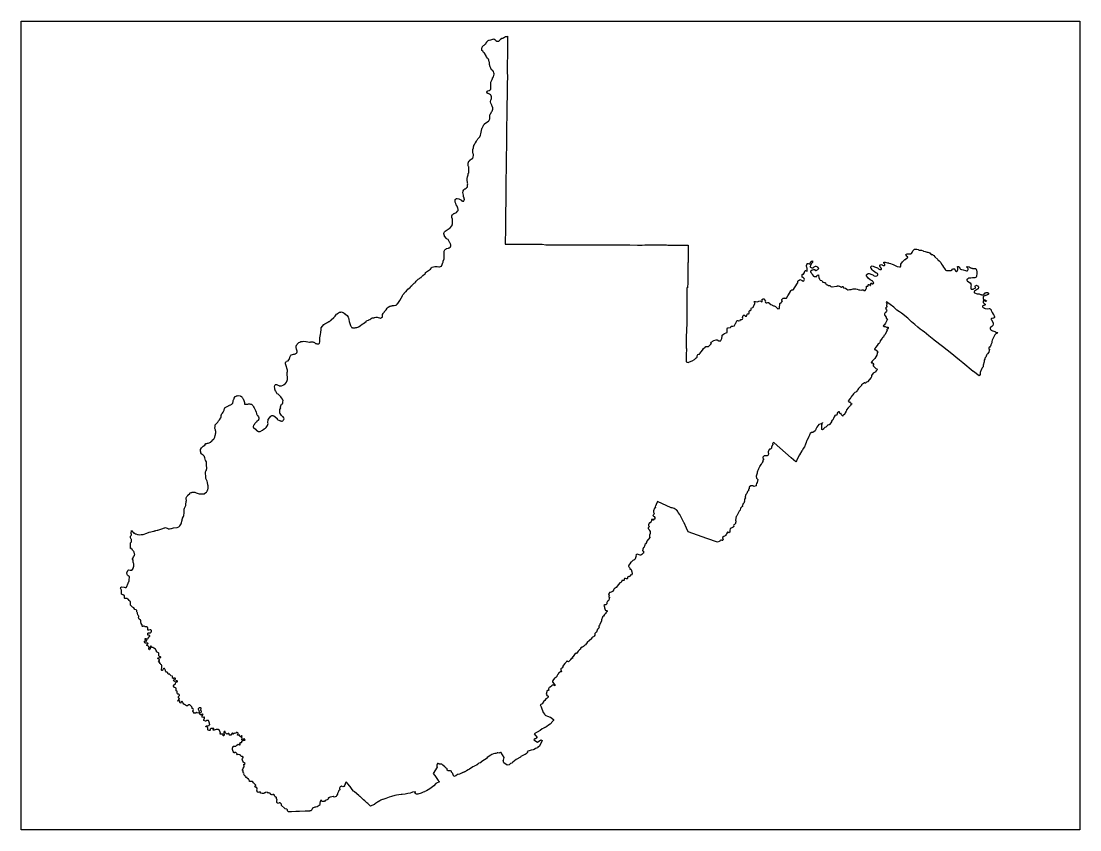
# Model space of a CAD drawing. Extents: x 0.1 to 10.9, y 0.1 to 8.4.
import ezdxf

# ---------------------------------------------------------------- set-up
doc = ezdxf.new("R2010")
doc.units = 0
doc.header["$MEASUREMENT"] = 0
doc.layers.add('STATE', color=7, linetype='CONTINUOUS')

# ---------------------------------------------------------------- blocks, each defined once
blk = doc.blocks.new('BLOCK_2')
at = {"layer": 'STATE'}
blk.add_lwpolyline([(0.093, 0.099), (0.093, 8.373), (10.92, 8.373), (10.92, 0.099), (0.093, 0.099)], dxfattribs=at)
at = {"layer": 'STATE', "color": 2}
for points in [[(1.38, 3.133), (1.403, 3.143), (1.42, 3.149), (1.447, 3.156), (1.453, 3.156), (1.457, 3.159), (1.46, 3.159), (1.463, 3.159), (1.47, 3.163), (1.483, 3.166), (1.49, 3.166), (1.51, 3.172), (1.513, 3.172), (1.52, 3.176), (1.523, 3.176), (1.533, 3.179), (1.56, 3.189), (1.563, 3.189), (1.57, 3.193), (1.593, 3.183), (1.597, 3.179), (1.61, 3.179), (1.623, 3.183), (1.627, 3.183), (1.63, 3.183), (1.65, 3.189), (1.687, 3.193), (1.707, 3.199), (1.717, 3.209), (1.73, 3.229), (1.733, 3.239), (1.733, 3.246), (1.737, 3.253), (1.737, 3.256), (1.737, 3.259), (1.74, 3.259), (1.74, 3.273), (1.74, 3.276), (1.743, 3.279), (1.743, 3.289), (1.753, 3.306), (1.757, 3.316), (1.757, 3.319), (1.757, 3.323), (1.76, 3.336), (1.76, 3.369), (1.76, 3.373), (1.76, 3.376), (1.76, 3.383), (1.763, 3.386), (1.763, 3.389), (1.767, 3.396), (1.77, 3.403), (1.777, 3.416), (1.777, 3.423), (1.78, 3.463), (1.783, 3.466), (1.78, 3.489), (1.78, 3.496), (1.783, 3.503), (1.787, 3.509), (1.797, 3.519), (1.797, 3.523), (1.817, 3.539), (1.817, 3.543), (1.82, 3.543), (1.823, 3.546), (1.833, 3.549), (1.837, 3.549), (1.84, 3.553), (1.857, 3.553), (1.86, 3.553), (1.863, 3.553), (1.87, 3.553), (1.883, 3.546), (1.913, 3.536), (1.92, 3.536), (1.94, 3.536), (1.943, 3.536), (1.947, 3.536), (1.967, 3.536), (1.973, 3.539), (1.973, 3.543), (1.987, 3.553), (1.993, 3.559), (1.997, 3.563), (2, 3.573), (2.003, 3.579), (2.007, 3.596), (2.007, 3.613), (2.007, 3.619), (2.003, 3.629), (2, 3.653), (1.997, 3.666), (1.983, 3.693), (1.983, 3.706), (1.983, 3.709), (1.983, 3.713), (1.983, 3.723), (1.977, 3.739), (1.977, 3.749), (1.98, 3.756), (1.98, 3.759), (1.983, 3.773), (1.987, 3.776), (1.99, 3.783), (1.99, 3.786), (1.993, 3.796), (1.993, 3.799), (1.993, 3.803), (1.993, 3.806), (1.99, 3.823), (1.987, 3.836), (1.987, 3.846), (1.987, 3.863), (1.983, 3.873), (1.977, 3.879), (1.973, 3.906), (1.967, 3.916), (1.967, 3.919), (1.963, 3.926), (1.953, 3.933), (1.943, 3.939), (1.937, 3.946), (1.93, 3.956), (1.93, 3.959), (1.93, 3.966), (1.927, 3.969), (1.927, 3.973), (1.927, 3.979), (1.927, 3.989), (1.937, 4.009), (1.943, 4.016), (1.947, 4.019), (1.95, 4.023), (1.953, 4.023), (1.97, 4.036), (1.983, 4.053), (1.987, 4.053), (1.993, 4.053), (2, 4.056), (2.007, 4.056), (2.033, 4.066), (2.033, 4.069), (2.037, 4.073), (2.04, 4.073), (2.057, 4.093), (2.06, 4.093), (2.063, 4.096), (2.063, 4.099), (2.067, 4.099), (2.067, 4.103), (2.07, 4.109), (2.073, 4.116), (2.073, 4.119), (2.073, 4.123), (2.077, 4.129), (2.077, 4.133), (2.08, 4.143), (2.08, 4.146), (2.08, 4.153), (2.083, 4.159), (2.083, 4.166), (2.083, 4.173), (2.083, 4.176), (2.08, 4.186), (2.08, 4.193), (2.073, 4.206), (2.073, 4.209), (2.077, 4.226), (2.077, 4.243), (2.093, 4.259), (2.103, 4.269), (2.113, 4.283), (2.12, 4.293), (2.127, 4.303), (2.133, 4.313), (2.133, 4.316), (2.137, 4.319), (2.14, 4.323), (2.14, 4.326), (2.14, 4.339), (2.143, 4.349), (2.143, 4.353), (2.153, 4.363), (2.16, 4.373), (2.163, 4.379), (2.17, 4.393), (2.173, 4.409), (2.177, 4.416), (2.18, 4.416), (2.18, 4.419), (2.187, 4.423), (2.2, 4.429), (2.22, 4.439), (2.22, 4.443), (2.223, 4.443), (2.237, 4.449), (2.243, 4.456), (2.247, 4.456), (2.25, 4.459), (2.257, 4.466), (2.263, 4.483), (2.263, 4.486), (2.263, 4.493), (2.267, 4.506), (2.27, 4.509), (2.27, 4.513), (2.27, 4.516), (2.277, 4.526), (2.28, 4.533), (2.293, 4.536), (2.297, 4.539), (2.3, 4.539), (2.303, 4.539), (2.313, 4.543), (2.333, 4.539), (2.337, 4.536), (2.34, 4.536), (2.343, 4.536), (2.343, 4.533), (2.35, 4.529), (2.353, 4.523), (2.357, 4.519), (2.36, 4.513), (2.367, 4.499), (2.37, 4.499), (2.37, 4.496), (2.37, 4.493), (2.373, 4.483), (2.373, 4.479), (2.377, 4.476), (2.377, 4.469), (2.377, 4.459), (2.377, 4.456), (2.38, 4.453), (2.383, 4.453), (2.39, 4.453), (2.403, 4.453), (2.41, 4.453), (2.413, 4.456), (2.417, 4.459), (2.433, 4.459), (2.437, 4.456), (2.45, 4.453), (2.457, 4.446), (2.46, 4.443), (2.463, 4.439), (2.47, 4.426), (2.477, 4.416), (2.49, 4.389), (2.497, 4.373), (2.5, 4.359), (2.5, 4.356), (2.503, 4.349), (2.507, 4.343), (2.51, 4.339), (2.52, 4.323), (2.523, 4.313), (2.523, 4.303), (2.52, 4.293), (2.52, 4.289), (2.503, 4.276), (2.5, 4.273), (2.5, 4.269), (2.497, 4.269), (2.487, 4.259), (2.483, 4.256), (2.477, 4.243), (2.47, 4.239), (2.467, 4.226), (2.467, 4.219), (2.47, 4.216), (2.49, 4.199), (2.5, 4.186), (2.503, 4.186), (2.52, 4.176), (2.53, 4.173), (2.537, 4.173), (2.537, 4.176), (2.563, 4.189), (2.58, 4.203), (2.593, 4.209), (2.6, 4.216), (2.613, 4.236), (2.62, 4.256), (2.617, 4.263), (2.62, 4.299), (2.633, 4.316), (2.647, 4.333), (2.653, 4.336), (2.657, 4.339), (2.663, 4.339), (2.667, 4.339), (2.677, 4.336), (2.69, 4.326), (2.71, 4.306), (2.713, 4.299), (2.727, 4.289), (2.737, 4.286), (2.74, 4.283), (2.75, 4.283), (2.757, 4.279), (2.763, 4.279), (2.77, 4.283), (2.773, 4.286), (2.777, 4.293), (2.78, 4.296), (2.783, 4.306), (2.78, 4.313), (2.773, 4.323), (2.767, 4.329), (2.757, 4.339), (2.75, 4.349), (2.743, 4.359), (2.74, 4.363), (2.74, 4.366), (2.737, 4.373), (2.737, 4.376), (2.737, 4.379), (2.74, 4.386), (2.74, 4.396), (2.74, 4.399), (2.75, 4.416), (2.747, 4.419), (2.747, 4.426), (2.75, 4.436), (2.75, 4.439), (2.753, 4.443), (2.753, 4.446), (2.757, 4.453), (2.767, 4.459), (2.77, 4.466), (2.77, 4.476), (2.77, 4.479), (2.773, 4.493), (2.773, 4.496), (2.77, 4.496), (2.767, 4.503), (2.767, 4.506), (2.757, 4.519), (2.75, 4.529), (2.747, 4.533), (2.733, 4.546), (2.72, 4.556), (2.713, 4.559), (2.707, 4.566), (2.703, 4.569), (2.703, 4.573), (2.7, 4.579), (2.697, 4.586), (2.693, 4.589), (2.69, 4.596), (2.69, 4.599), (2.687, 4.609), (2.687, 4.616), (2.687, 4.619), (2.683, 4.633), (2.687, 4.646), (2.69, 4.653), (2.693, 4.656), (2.697, 4.656), (2.703, 4.656), (2.707, 4.656), (2.713, 4.653), (2.727, 4.646), (2.733, 4.643), (2.737, 4.643), (2.743, 4.643), (2.753, 4.643), (2.757, 4.643), (2.773, 4.649), (2.777, 4.653), (2.783, 4.656), (2.787, 4.656), (2.787, 4.659), (2.797, 4.666), (2.807, 4.679), (2.81, 4.686), (2.813, 4.696), (2.817, 4.706), (2.817, 4.729), (2.813, 4.753), (2.813, 4.763), (2.813, 4.779), (2.817, 4.789), (2.817, 4.803), (2.8, 4.856), (2.797, 4.866), (2.797, 4.869), (2.797, 4.873), (2.797, 4.876), (2.797, 4.879), (2.8, 4.883), (2.803, 4.886), (2.803, 4.889), (2.807, 4.893), (2.823, 4.899), (2.83, 4.909), (2.833, 4.913), (2.84, 4.933), (2.84, 4.936), (2.847, 4.949), (2.85, 4.956), (2.853, 4.959), (2.857, 4.959), (2.867, 4.963), (2.88, 4.966), (2.89, 4.966), (2.897, 4.969), (2.9, 4.969), (2.903, 4.973), (2.91, 4.976), (2.913, 4.979), (2.913, 4.983), (2.917, 4.983), (2.917, 4.986), (2.917, 4.989), (2.917, 4.996), (2.917, 4.999), (2.913, 5.003), (2.913, 5.009), (2.91, 5.013), (2.91, 5.019), (2.907, 5.026), (2.907, 5.029), (2.907, 5.033), (2.907, 5.043), (2.907, 5.053), (2.91, 5.053), (2.913, 5.063), (2.917, 5.066), (2.917, 5.069), (2.92, 5.073), (2.933, 5.086), (2.943, 5.089), (2.953, 5.096), (2.957, 5.096), (2.97, 5.096), (2.983, 5.099), (3.003, 5.096), (3.007, 5.096), (3.043, 5.089), (3.05, 5.089), (3.057, 5.093), (3.06, 5.093), (3.063, 5.093), (3.067, 5.093), (3.073, 5.093), (3.077, 5.093), (3.083, 5.089), (3.087, 5.089), (3.093, 5.086), (3.1, 5.079), (3.103, 5.076), (3.107, 5.076), (3.11, 5.076), (3.117, 5.073), (3.137, 5.073), (3.143, 5.079), (3.147, 5.093), (3.147, 5.109), (3.147, 5.119), (3.147, 5.126), (3.147, 5.133), (3.153, 5.166), (3.157, 5.189), (3.16, 5.219), (3.16, 5.223), (3.163, 5.236), (3.19, 5.269), (3.2, 5.276), (3.207, 5.28), (3.22, 5.286), (3.223, 5.286), (3.223, 5.29), (3.23, 5.293), (3.24, 5.3), (3.243, 5.3), (3.253, 5.306), (3.26, 5.313), (3.263, 5.313), (3.263, 5.316), (3.29, 5.34), (3.3, 5.35), (3.3, 5.353), (3.303, 5.356), (3.317, 5.376), (3.327, 5.38), (3.327, 5.383), (3.35, 5.396), (3.363, 5.396), (3.367, 5.4), (3.387, 5.393), (3.397, 5.386), (3.4, 5.386), (3.4, 5.383), (3.413, 5.373), (3.427, 5.36), (3.437, 5.346), (3.44, 5.336), (3.443, 5.32), (3.447, 5.3), (3.457, 5.269), (3.46, 5.259), (3.463, 5.253), (3.467, 5.249), (3.473, 5.243), (3.473, 5.239), (3.477, 5.239), (3.48, 5.239), (3.483, 5.236), (3.49, 5.236), (3.5, 5.236), (3.507, 5.236), (3.51, 5.236), (3.517, 5.239), (3.523, 5.239), (3.527, 5.239), (3.537, 5.243), (3.54, 5.243), (3.54, 5.246), (3.543, 5.246), (3.55, 5.249), (3.563, 5.259), (3.58, 5.273), (3.593, 5.28), (3.62, 5.3), (3.623, 5.303), (3.63, 5.306), (3.633, 5.31), (3.647, 5.313), (3.65, 5.316), (3.66, 5.32), (3.663, 5.32), (3.673, 5.33), (3.683, 5.336), (3.7, 5.336), (3.703, 5.336), (3.707, 5.34), (3.72, 5.343), (3.733, 5.343), (3.767, 5.333), (3.77, 5.333), (3.777, 5.336), (3.78, 5.336), (3.78, 5.34), (3.787, 5.343), (3.79, 5.35), (3.79, 5.356), (3.79, 5.36), (3.79, 5.37), (3.79, 5.373), (3.797, 5.383), (3.8, 5.39), (3.81, 5.4), (3.81, 5.403), (3.817, 5.41), (3.827, 5.42), (3.837, 5.436), (3.843, 5.443), (3.847, 5.446), (3.863, 5.456), (3.87, 5.456), (3.877, 5.46), (3.887, 5.46), (3.89, 5.463), (3.897, 5.463), (3.9, 5.463), (3.903, 5.463), (3.907, 5.463), (3.923, 5.466), (3.93, 5.466), (3.93, 5.47), (3.933, 5.47), (3.94, 5.476), (3.94, 5.48), (3.947, 5.486), (3.953, 5.496), (3.967, 5.516), (3.993, 5.563), (3.993, 5.566), (3.997, 5.573), (4.01, 5.586), (4.01, 5.59), (4.023, 5.603), (4.03, 5.606), (4.037, 5.616), (4.047, 5.63), (4.06, 5.64), (4.067, 5.646), (4.07, 5.646), (4.073, 5.653), (4.077, 5.656), (4.08, 5.66), (4.083, 5.663), (4.083, 5.666), (4.087, 5.666), (4.093, 5.676), (4.097, 5.676), (4.107, 5.686), (4.113, 5.693), (4.12, 5.696), (4.123, 5.696), (4.123, 5.7), (4.127, 5.703), (4.133, 5.713), (4.14, 5.72), (4.153, 5.733), (4.16, 5.736), (4.167, 5.74), (4.17, 5.743), (4.173, 5.746), (4.18, 5.75), (4.183, 5.75), (4.187, 5.756), (4.2, 5.77), (4.217, 5.783), (4.217, 5.786), (4.227, 5.793), (4.23, 5.8), (4.27, 5.83), (4.28, 5.836), (4.29, 5.85), (4.297, 5.856), (4.31, 5.86), (4.323, 5.863), (4.327, 5.863), (4.347, 5.863), (4.363, 5.86), (4.37, 5.86), (4.393, 5.866), (4.4, 5.883), (4.407, 5.903), (4.41, 5.906), (4.41, 5.91), (4.41, 5.913), (4.41, 5.916), (4.41, 5.92), (4.413, 5.926), (4.42, 5.94), (4.42, 5.956), (4.42, 5.963), (4.42, 5.993), (4.42, 6), (4.42, 6.013), (4.42, 6.02), (4.423, 6.026), (4.427, 6.033), (4.43, 6.036), (4.437, 6.04), (4.443, 6.046), (4.447, 6.046), (4.46, 6.05), (4.463, 6.05), (4.467, 6.053), (4.47, 6.053), (4.48, 6.06), (4.483, 6.063), (4.487, 6.076), (4.487, 6.083), (4.483, 6.093), (4.483, 6.096), (4.48, 6.1), (4.477, 6.106), (4.46, 6.14), (4.45, 6.143), (4.447, 6.146), (4.443, 6.15), (4.423, 6.173), (4.423, 6.18), (4.42, 6.183), (4.42, 6.186), (4.417, 6.196), (4.417, 6.2), (4.417, 6.203), (4.42, 6.206), (4.42, 6.21), (4.423, 6.216), (4.43, 6.226), (4.46, 6.246), (4.48, 6.26), (4.497, 6.28), (4.5, 6.283), (4.5, 6.29), (4.503, 6.3), (4.503, 6.31), (4.503, 6.336), (4.503, 6.34), (4.503, 6.346), (4.497, 6.363), (4.497, 6.366), (4.497, 6.38), (4.497, 6.383), (4.5, 6.39), (4.507, 6.396), (4.517, 6.406), (4.523, 6.406), (4.547, 6.416), (4.557, 6.43), (4.563, 6.436), (4.563, 6.45), (4.56, 6.456), (4.56, 6.46), (4.557, 6.47), (4.557, 6.473), (4.553, 6.476), (4.553, 6.48), (4.543, 6.493), (4.537, 6.506), (4.53, 6.52), (4.53, 6.526), (4.53, 6.536), (4.53, 6.54), (4.533, 6.543), (4.533, 6.546), (4.533, 6.55), (4.537, 6.553), (4.54, 6.556), (4.543, 6.556), (4.547, 6.56), (4.553, 6.56), (4.57, 6.556), (4.577, 6.553), (4.597, 6.54), (4.597, 6.536), (4.6, 6.536), (4.603, 6.536), (4.607, 6.533), (4.613, 6.533), (4.617, 6.533), (4.62, 6.533), (4.62, 6.536), (4.623, 6.543), (4.623, 6.546), (4.627, 6.546), (4.627, 6.55), (4.627, 6.553), (4.627, 6.556), (4.623, 6.556), (4.623, 6.56), (4.623, 6.563), (4.617, 6.58), (4.617, 6.593), (4.61, 6.62), (4.61, 6.623), (4.613, 6.63), (4.613, 6.636), (4.62, 6.646), (4.623, 6.65), (4.627, 6.653), (4.63, 6.656), (4.633, 6.656), (4.643, 6.666), (4.65, 6.673), (4.657, 6.676), (4.657, 6.686), (4.657, 6.69), (4.657, 6.696), (4.657, 6.7), (4.66, 6.71), (4.657, 6.716), (4.657, 6.723), (4.657, 6.73), (4.653, 6.736), (4.653, 6.746), (4.653, 6.75), (4.653, 6.753), (4.653, 6.756), (4.653, 6.76), (4.653, 6.763), (4.657, 6.78), (4.66, 6.79), (4.66, 6.793), (4.663, 6.796), (4.663, 6.806), (4.663, 6.813), (4.67, 6.82), (4.673, 6.83), (4.673, 6.833), (4.673, 6.853), (4.673, 6.856), (4.673, 6.86), (4.673, 6.863), (4.673, 6.866), (4.673, 6.87), (4.673, 6.873), (4.67, 6.876), (4.67, 6.88), (4.67, 6.883), (4.667, 6.886), (4.663, 6.893), (4.663, 6.91), (4.663, 6.913), (4.663, 6.92), (4.667, 6.93), (4.673, 6.94), (4.677, 6.943), (4.68, 6.946), (4.683, 6.95), (4.7, 6.963), (4.707, 6.966), (4.713, 6.973), (4.713, 6.976), (4.717, 6.98), (4.717, 6.986), (4.72, 7), (4.72, 7.003), (4.72, 7.006), (4.72, 7.01), (4.717, 7.016), (4.713, 7.033), (4.713, 7.043), (4.713, 7.06), (4.713, 7.063), (4.717, 7.066), (4.72, 7.076), (4.72, 7.08), (4.72, 7.083), (4.72, 7.086), (4.723, 7.096), (4.723, 7.103), (4.727, 7.106), (4.733, 7.12), (4.74, 7.13), (4.75, 7.146), (4.757, 7.16), (4.76, 7.163), (4.763, 7.17), (4.767, 7.173), (4.77, 7.176), (4.783, 7.19), (4.79, 7.206), (4.793, 7.22), (4.797, 7.236), (4.797, 7.246), (4.8, 7.25), (4.803, 7.276), (4.807, 7.28), (4.82, 7.306), (4.82, 7.31), (4.83, 7.32), (4.833, 7.323), (4.847, 7.333), (4.873, 7.35), (4.88, 7.356), (4.88, 7.36), (4.887, 7.373), (4.887, 7.39), (4.887, 7.403), (4.887, 7.41), (4.89, 7.42), (4.897, 7.43), (4.903, 7.447), (4.91, 7.453), (4.913, 7.463), (4.917, 7.473), (4.917, 7.477), (4.917, 7.487), (4.91, 7.503), (4.907, 7.51), (4.907, 7.513), (4.903, 7.52), (4.897, 7.533), (4.893, 7.547), (4.897, 7.567), (4.9, 7.573), (4.903, 7.58), (4.903, 7.6), (4.9, 7.61), (4.9, 7.613), (4.893, 7.62), (4.883, 7.627), (4.87, 7.633), (4.863, 7.633), (4.863, 7.637), (4.857, 7.647), (4.86, 7.657), (4.867, 7.66), (4.88, 7.663), (4.89, 7.67), (4.897, 7.677), (4.897, 7.687), (4.897, 7.713), (4.897, 7.72), (4.897, 7.73), (4.897, 7.733), (4.897, 7.737), (4.897, 7.75), (4.9, 7.757), (4.91, 7.777), (4.91, 7.78), (4.913, 7.783), (4.913, 7.79), (4.923, 7.803), (4.927, 7.817), (4.93, 7.83), (4.93, 7.833), (4.927, 7.843), (4.923, 7.857), (4.923, 7.86), (4.917, 7.863), (4.917, 7.867), (4.903, 7.877), (4.897, 7.893), (4.89, 7.907), (4.883, 7.93), (4.883, 7.933), (4.883, 7.94), (4.883, 7.95), (4.88, 7.957), (4.877, 7.973), (4.873, 7.983), (4.867, 7.99), (4.863, 7.993), (4.853, 8.007), (4.85, 8.013), (4.85, 8.017), (4.83, 8.047), (4.823, 8.053), (4.813, 8.067), (4.803, 8.073), (4.803, 8.083), (4.803, 8.093), (4.807, 8.107), (4.81, 8.113), (4.813, 8.113), (4.813, 8.117), (4.823, 8.123), (4.827, 8.127), (4.833, 8.13), (4.843, 8.143), (4.847, 8.143), (4.853, 8.16), (4.857, 8.16), (4.86, 8.167), (4.863, 8.17), (4.867, 8.173), (4.87, 8.177), (4.877, 8.18), (4.88, 8.18), (4.893, 8.183), (4.897, 8.183), (4.907, 8.187), (4.917, 8.19), (4.92, 8.19), (4.927, 8.193), (4.937, 8.187), (4.94, 8.187), (4.943, 8.18), (4.947, 8.177), (4.947, 8.173), (4.953, 8.17), (4.957, 8.167), (4.96, 8.167), (4.963, 8.167), (4.967, 8.167), (4.97, 8.167), (4.973, 8.17), (4.977, 8.17), (4.98, 8.173), (4.987, 8.18), (4.993, 8.187), (4.997, 8.19), (5.01, 8.2), (5.017, 8.2), (5.02, 8.2), (5.03, 8.207), (5.033, 8.207), (5.033, 8.21), (5.037, 8.21), (5.04, 8.21), (5.043, 8.213), (5.047, 8.217), (5.05, 8.217), (5.057, 8.217), (5.06, 8.217), (5.063, 8.217), (5.067, 8.22), (5.067, 8.17), (5.067, 8.113), (5.067, 8.11), (5.067, 8.037), (5.067, 8.02), (5.063, 7.943), (5.063, 7.94), (5.063, 7.87), (5.063, 7.857), (5.063, 7.847), (5.063, 7.84), (5.067, 7.817), (5.067, 7.813), (5.063, 7.723), (5.063, 7.677), (5.063, 7.663), (5.063, 7.593), (5.063, 7.59), (5.063, 7.58), (5.06, 7.547), (5.06, 7.537), (5.06, 7.533), (5.06, 7.503), (5.06, 7.473), (5.06, 7.423), (5.06, 7.393), (5.06, 7.363), (5.057, 7.336), (5.057, 7.31), (5.057, 7.306), (5.057, 7.193), (5.057, 7.14), (5.057, 7.11), (5.057, 7.073), (5.053, 7.013), (5.053, 6.98), (5.053, 6.96), (5.053, 6.92), (5.053, 6.916), (5.053, 6.91), (5.053, 6.896), (5.053, 6.84), (5.05, 6.776), (5.05, 6.66), (5.05, 6.653)], [(8.837, 5.006), (8.853, 4.986), (8.857, 4.986), (8.847, 4.979), (8.847, 4.973), (8.843, 4.956), (8.823, 4.923), (8.813, 4.913), (8.807, 4.903), (8.803, 4.899), (8.8, 4.896), (8.797, 4.893), (8.79, 4.883), (8.787, 4.879), (8.79, 4.876), (8.8, 4.876), (8.81, 4.869), (8.813, 4.866), (8.803, 4.853), (8.81, 4.843), (8.833, 4.819), (8.843, 4.816), (8.85, 4.809), (8.84, 4.799), (8.833, 4.793), (8.833, 4.786), (8.807, 4.773), (8.79, 4.749), (8.79, 4.733), (8.787, 4.726), (8.75, 4.683), (8.737, 4.679), (8.733, 4.676), (8.73, 4.673), (8.727, 4.669), (8.723, 4.669), (8.72, 4.673), (8.717, 4.673), (8.707, 4.666), (8.687, 4.653), (8.687, 4.646), (8.67, 4.629), (8.663, 4.623), (8.657, 4.616), (8.65, 4.606), (8.65, 4.603), (8.647, 4.596), (8.637, 4.583), (8.63, 4.576), (8.62, 4.573), (8.607, 4.559), (8.6, 4.549), (8.597, 4.546), (8.593, 4.543), (8.58, 4.529), (8.577, 4.519), (8.57, 4.513), (8.55, 4.489), (8.56, 4.476), (8.563, 4.476), (8.567, 4.479), (8.573, 4.473), (8.577, 4.466), (8.59, 4.459), (8.587, 4.456), (8.58, 4.453), (8.573, 4.443), (8.57, 4.436), (8.553, 4.419), (8.55, 4.416), (8.533, 4.396), (8.533, 4.389), (8.53, 4.383), (8.52, 4.366), (8.513, 4.349), (8.507, 4.346), (8.503, 4.346), (8.497, 4.339), (8.497, 4.333), (8.483, 4.346), (8.48, 4.359), (8.473, 4.359), (8.467, 4.356), (8.463, 4.363), (8.463, 4.373), (8.463, 4.376), (8.453, 4.376), (8.45, 4.373), (8.447, 4.373), (8.443, 4.369), (8.44, 4.363), (8.44, 4.356), (8.43, 4.339), (8.417, 4.343), (8.407, 4.323), (8.4, 4.309), (8.393, 4.293), (8.387, 4.289), (8.38, 4.279), (8.38, 4.273), (8.373, 4.263), (8.36, 4.246), (8.357, 4.243), (8.353, 4.243), (8.343, 4.239), (8.34, 4.239), (8.34, 4.236), (8.337, 4.233), (8.323, 4.219), (8.313, 4.216), (8.297, 4.203), (8.297, 4.199), (8.293, 4.196), (8.29, 4.193), (8.287, 4.193), (8.283, 4.196), (8.283, 4.199), (8.283, 4.206), (8.283, 4.229), (8.283, 4.233), (8.283, 4.236), (8.283, 4.243), (8.29, 4.266), (8.287, 4.263), (8.28, 4.256), (8.277, 4.253), (8.273, 4.253), (8.25, 4.246), (8.23, 4.219), (8.22, 4.199), (8.22, 4.196), (8.217, 4.189), (8.213, 4.183), (8.19, 4.166), (8.177, 4.163), (8.163, 4.153), (8.16, 4.146), (8.157, 4.136), (8.153, 4.129), (8.147, 4.123), (8.13, 4.086), (8.127, 4.083), (8.127, 4.079), (8.123, 4.079), (8.12, 4.063), (8.113, 4.046), (8.103, 4.019), (8.09, 3.999), (8.083, 3.983), (8.077, 3.976), (8.053, 3.936), (8.027, 3.883), (8.023, 3.873), (8.017, 3.863), (7.967, 3.906), (7.793, 4.059), (7.787, 4.063), (7.78, 4.056), (7.777, 4.053), (7.78, 4.043), (7.78, 4.039), (7.773, 4.033), (7.767, 4.016), (7.767, 4.006), (7.767, 4.003), (7.763, 3.999), (7.757, 3.993), (7.747, 3.993), (7.743, 3.989), (7.733, 3.966), (7.733, 3.956), (7.737, 3.953), (7.737, 3.943), (7.73, 3.929), (7.723, 3.926), (7.717, 3.926), (7.693, 3.926), (7.69, 3.923), (7.677, 3.913), (7.677, 3.906), (7.68, 3.899), (7.683, 3.896), (7.687, 3.886), (7.683, 3.883), (7.68, 3.883), (7.677, 3.879), (7.677, 3.869), (7.673, 3.856), (7.673, 3.853), (7.667, 3.846), (7.66, 3.839), (7.647, 3.823), (7.647, 3.819), (7.647, 3.816), (7.643, 3.813), (7.64, 3.806), (7.633, 3.793), (7.63, 3.783), (7.623, 3.769), (7.62, 3.759), (7.62, 3.749), (7.61, 3.719), (7.61, 3.713), (7.613, 3.696), (7.62, 3.689), (7.623, 3.686), (7.627, 3.683), (7.62, 3.653), (7.613, 3.643), (7.61, 3.629), (7.61, 3.626), (7.61, 3.623), (7.61, 3.619), (7.587, 3.613), (7.577, 3.619), (7.56, 3.619), (7.557, 3.619), (7.543, 3.609), (7.54, 3.606), (7.54, 3.599), (7.537, 3.589), (7.533, 3.583), (7.53, 3.579), (7.53, 3.576), (7.53, 3.569), (7.527, 3.566), (7.52, 3.559), (7.513, 3.539), (7.503, 3.529), (7.497, 3.506), (7.497, 3.503), (7.5, 3.496), (7.49, 3.483), (7.49, 3.469), (7.493, 3.466), (7.49, 3.463), (7.483, 3.443), (7.477, 3.433), (7.473, 3.433), (7.473, 3.429), (7.47, 3.419), (7.467, 3.416), (7.47, 3.409), (7.47, 3.406), (7.463, 3.403), (7.46, 3.399), (7.45, 3.389), (7.447, 3.369), (7.437, 3.359), (7.43, 3.346), (7.423, 3.333), (7.413, 3.313), (7.407, 3.306), (7.397, 3.266), (7.403, 3.256), (7.403, 3.249), (7.4, 3.239), (7.4, 3.236), (7.397, 3.233), (7.39, 3.223), (7.383, 3.219), (7.377, 3.213), (7.38, 3.206), (7.38, 3.203), (7.373, 3.196), (7.37, 3.193), (7.36, 3.189), (7.353, 3.186), (7.343, 3.179), (7.34, 3.166), (7.34, 3.149), (7.34, 3.143), (7.33, 3.139), (7.32, 3.146), (7.317, 3.146), (7.307, 3.129), (7.303, 3.119), (7.297, 3.112), (7.293, 3.106), (7.287, 3.102), (7.28, 3.099), (7.267, 3.089), (7.267, 3.082), (7.27, 3.079), (7.27, 3.076), (7.273, 3.072), (7.27, 3.062), (7.267, 3.059), (7.26, 3.059), (7.26, 3.062), (7.257, 3.066), (7.253, 3.062), (7.25, 3.062), (7.243, 3.059), (7.24, 3.052), (7.233, 3.049), (7.213, 3.042), (7.107, 3.079), (6.913, 3.149), (6.897, 3.186), (6.873, 3.239), (6.87, 3.243), (6.85, 3.286), (6.84, 3.306), (6.83, 3.326), (6.813, 3.346), (6.81, 3.353), (6.81, 3.356), (6.803, 3.366), (6.8, 3.366), (6.8, 3.369), (6.793, 3.373), (6.77, 3.386), (6.75, 3.393), (6.74, 3.393), (6.6, 3.459), (6.587, 3.426), (6.583, 3.416), (6.58, 3.416), (6.577, 3.403), (6.58, 3.393), (6.573, 3.389), (6.57, 3.389), (6.56, 3.363), (6.56, 3.349), (6.567, 3.336), (6.563, 3.326), (6.553, 3.316), (6.557, 3.313), (6.56, 3.309), (6.567, 3.306), (6.573, 3.293), (6.573, 3.283), (6.573, 3.279), (6.567, 3.279), (6.563, 3.279), (6.563, 3.276), (6.56, 3.273), (6.56, 3.266), (6.553, 3.269), (6.553, 3.273), (6.54, 3.273), (6.54, 3.266), (6.54, 3.259), (6.537, 3.253), (6.527, 3.239), (6.52, 3.239), (6.517, 3.236), (6.51, 3.219), (6.51, 3.213), (6.513, 3.206), (6.517, 3.203), (6.517, 3.199), (6.513, 3.196), (6.507, 3.189), (6.507, 3.179), (6.513, 3.176), (6.517, 3.169), (6.52, 3.163), (6.527, 3.153), (6.527, 3.149), (6.527, 3.133), (6.527, 3.129), (6.52, 3.122), (6.523, 3.116), (6.52, 3.109), (6.52, 3.099), (6.52, 3.096), (6.523, 3.093), (6.523, 3.089), (6.493, 3.052), (6.487, 3.042), (6.49, 3.039), (6.48, 3.029), (6.48, 3.026), (6.473, 3.019), (6.47, 3.009), (6.467, 3.006), (6.463, 2.992), (6.457, 2.986), (6.45, 2.972), (6.45, 2.969), (6.45, 2.962), (6.447, 2.956), (6.447, 2.952), (6.45, 2.952), (6.453, 2.949), (6.457, 2.949), (6.457, 2.936), (6.457, 2.932), (6.457, 2.929), (6.453, 2.929), (6.45, 2.926), (6.447, 2.922), (6.44, 2.916), (6.43, 2.909), (6.423, 2.909), (6.403, 2.916), (6.4, 2.919), (6.387, 2.916), (6.38, 2.909), (6.383, 2.902), (6.377, 2.882), (6.377, 2.879), (6.37, 2.866), (6.36, 2.859), (6.347, 2.856), (6.33, 2.839), (6.327, 2.839), (6.323, 2.829), (6.323, 2.822), (6.313, 2.816), (6.307, 2.806), (6.303, 2.799), (6.303, 2.796), (6.307, 2.789), (6.313, 2.782), (6.317, 2.776), (6.317, 2.769), (6.317, 2.766), (6.32, 2.766), (6.327, 2.766), (6.33, 2.762), (6.34, 2.739), (6.343, 2.722), (6.34, 2.712), (6.34, 2.709), (6.327, 2.706), (6.323, 2.706), (6.32, 2.696), (6.31, 2.689), (6.3, 2.692), (6.297, 2.686), (6.293, 2.679), (6.293, 2.676), (6.293, 2.672), (6.29, 2.666), (6.287, 2.666), (6.283, 2.666), (6.273, 2.669), (6.263, 2.669), (6.26, 2.662), (6.26, 2.656), (6.26, 2.652), (6.257, 2.649), (6.253, 2.649), (6.243, 2.649), (6.237, 2.649), (6.237, 2.646), (6.23, 2.629), (6.217, 2.626), (6.203, 2.609), (6.177, 2.579), (6.167, 2.572), (6.163, 2.572), (6.16, 2.569), (6.153, 2.562), (6.153, 2.559), (6.15, 2.559), (6.15, 2.552), (6.14, 2.536), (6.127, 2.529), (6.117, 2.526), (6.11, 2.526), (6.107, 2.522), (6.107, 2.516), (6.1, 2.509), (6.1, 2.506), (6.107, 2.502), (6.107, 2.496), (6.103, 2.489), (6.103, 2.486), (6.103, 2.479), (6.107, 2.479), (6.11, 2.479), (6.103, 2.449), (6.093, 2.439), (6.09, 2.439), (6.083, 2.426), (6.083, 2.412), (6.073, 2.402), (6.06, 2.402), (6.053, 2.396), (6.057, 2.386), (6.06, 2.376), (6.06, 2.372), (6.067, 2.349), (6.067, 2.346), (6.073, 2.342), (6.083, 2.342), (6.087, 2.339), (6.087, 2.332), (6.08, 2.326), (6.073, 2.319), (6.073, 2.316), (6.073, 2.312), (6.067, 2.309), (6.06, 2.302), (6.047, 2.286), (6.037, 2.279), (6.037, 2.276), (6.027, 2.249), (6.027, 2.236), (6.01, 2.199), (6.007, 2.192), (6, 2.182), (6, 2.179), (6.003, 2.172), (6, 2.166), (5.997, 2.159), (5.993, 2.159), (5.993, 2.156), (5.987, 2.152), (5.98, 2.132), (5.977, 2.132), (5.98, 2.129), (5.977, 2.122), (5.97, 2.119), (5.96, 2.109), (5.96, 2.102), (5.96, 2.096), (5.96, 2.092), (5.953, 2.079), (5.947, 2.072), (5.937, 2.069), (5.93, 2.062), (5.927, 2.062), (5.93, 2.056), (5.927, 2.052), (5.907, 2.036), (5.883, 2.016), (5.863, 1.992), (5.857, 1.989), (5.85, 1.982), (5.847, 1.979), (5.843, 1.976), (5.833, 1.969), (5.83, 1.969), (5.813, 1.956), (5.813, 1.949), (5.803, 1.942), (5.79, 1.926), (5.773, 1.902), (5.76, 1.902), (5.753, 1.892), (5.737, 1.872), (5.733, 1.869), (5.73, 1.862), (5.733, 1.859), (5.733, 1.852), (5.73, 1.852), (5.723, 1.856), (5.713, 1.846), (5.71, 1.842), (5.71, 1.839), (5.707, 1.836), (5.69, 1.819), (5.68, 1.822), (5.68, 1.826), (5.677, 1.829), (5.67, 1.822), (5.667, 1.816), (5.653, 1.802), (5.64, 1.782), (5.633, 1.772), (5.633, 1.766), (5.627, 1.756), (5.623, 1.752), (5.617, 1.749), (5.613, 1.746), (5.613, 1.736), (5.62, 1.719), (5.617, 1.716), (5.607, 1.716), (5.6, 1.709), (5.59, 1.702), (5.587, 1.696), (5.583, 1.692), (5.58, 1.689), (5.577, 1.686), (5.57, 1.672), (5.57, 1.666), (5.56, 1.659), (5.55, 1.652), (5.55, 1.649), (5.547, 1.652), (5.53, 1.626), (5.527, 1.616), (5.527, 1.609), (5.53, 1.609), (5.537, 1.599), (5.543, 1.589), (5.547, 1.589), (5.55, 1.586), (5.55, 1.576), (5.55, 1.572), (5.547, 1.576), (5.54, 1.579), (5.53, 1.579), (5.523, 1.579), (5.52, 1.572), (5.503, 1.559), (5.493, 1.556), (5.487, 1.542), (5.487, 1.539), (5.49, 1.529), (5.483, 1.526), (5.48, 1.526), (5.477, 1.529), (5.473, 1.526), (5.463, 1.486), (5.47, 1.476), (5.483, 1.466), (5.483, 1.459), (5.483, 1.456), (5.473, 1.446), (5.46, 1.439), (5.447, 1.422), (5.44, 1.416), (5.42, 1.389), (5.407, 1.382), (5.4, 1.379), (5.41, 1.359), (5.433, 1.299), (5.45, 1.279), (5.453, 1.272), (5.46, 1.269), (5.477, 1.262), (5.503, 1.252), (5.507, 1.252), (5.537, 1.229), (5.54, 1.229), (5.533, 1.219), (5.53, 1.212), (5.503, 1.179), (5.487, 1.169), (5.47, 1.156), (5.46, 1.149), (5.453, 1.146), (5.447, 1.146), (5.44, 1.142), (5.437, 1.139), (5.423, 1.132), (5.4, 1.116), (5.37, 1.099), (5.34, 1.082), (5.37, 1.042), (5.363, 1.036), (5.353, 1.029), (5.347, 1.029), (5.34, 1.025), (5.337, 1.019), (5.373, 0.996), (5.407, 1.019), (5.423, 1.012), (5.423, 1.009), (5.39, 0.952), (5.373, 0.942), (5.373, 0.939), (5.363, 0.935), (5.353, 0.932), (5.34, 0.922), (5.33, 0.919), (5.31, 0.915), (5.267, 0.899), (5.273, 0.889), (5.26, 0.879), (5.257, 0.875), (5.247, 0.869), (5.237, 0.865), (5.203, 0.849), (5.2, 0.842), (5.157, 0.819), (5.123, 0.792), (5.11, 0.782), (5.097, 0.779), (5.083, 0.765), (5.063, 0.759), (5.03, 0.785), (5.023, 0.809), (5.027, 0.812), (5.033, 0.839), (5, 0.895), (4.997, 0.889), (4.993, 0.889), (4.977, 0.882), (4.967, 0.885), (4.96, 0.885), (4.957, 0.882), (4.947, 0.879), (4.937, 0.879), (4.923, 0.875), (4.907, 0.869), (4.897, 0.862), (4.86, 0.839), (4.853, 0.829), (4.85, 0.825), (4.833, 0.815), (4.803, 0.799), (4.793, 0.792), (4.793, 0.785), (4.787, 0.785), (4.773, 0.782), (4.77, 0.779), (4.763, 0.775), (4.767, 0.772), (4.75, 0.759), (4.733, 0.752), (4.73, 0.749), (4.713, 0.742), (4.677, 0.719), (4.663, 0.712), (4.647, 0.702), (4.643, 0.702), (4.637, 0.695), (4.63, 0.692), (4.627, 0.692), (4.623, 0.689), (4.62, 0.689), (4.613, 0.685), (4.61, 0.685), (4.607, 0.682), (4.603, 0.682), (4.59, 0.675), (4.577, 0.669), (4.563, 0.665), (4.557, 0.665), (4.537, 0.652), (4.517, 0.645), (4.507, 0.672), (4.507, 0.675), (4.497, 0.685), (4.493, 0.689), (4.493, 0.695), (4.493, 0.699), (4.483, 0.702), (4.48, 0.702), (4.473, 0.702), (4.463, 0.702), (4.46, 0.702), (4.457, 0.705), (4.45, 0.709), (4.45, 0.712), (4.45, 0.715), (4.45, 0.722), (4.447, 0.725), (4.44, 0.729), (4.427, 0.742), (4.407, 0.762), (4.397, 0.769), (4.393, 0.772), (4.387, 0.772), (4.38, 0.769), (4.377, 0.769), (4.37, 0.772), (4.367, 0.775), (4.357, 0.775), (4.357, 0.779), (4.353, 0.779), (4.353, 0.782), (4.347, 0.772), (4.343, 0.759), (4.343, 0.752), (4.343, 0.745), (4.347, 0.742), (4.347, 0.739), (4.307, 0.675), (4.32, 0.659), (4.333, 0.642), (4.333, 0.639), (4.337, 0.635), (4.357, 0.605), (4.37, 0.589), (4.34, 0.575), (4.333, 0.572), (4.313, 0.549), (4.273, 0.519), (4.24, 0.499), (4.223, 0.492), (4.217, 0.489), (4.203, 0.485), (4.183, 0.475), (4.15, 0.465), (4.137, 0.465), (4.123, 0.469), (4.12, 0.475), (4.127, 0.485), (4.127, 0.489), (4.097, 0.485), (4.087, 0.482), (4.073, 0.475), (4.047, 0.472), (4.02, 0.465), (3.99, 0.459), (3.98, 0.459), (3.933, 0.452), (3.913, 0.449), (3.88, 0.439), (3.857, 0.432), (3.823, 0.419), (3.793, 0.409), (3.79, 0.409), (3.777, 0.405), (3.773, 0.402), (3.76, 0.395), (3.757, 0.392), (3.753, 0.392), (3.743, 0.385), (3.737, 0.382), (3.707, 0.362), (3.707, 0.359), (3.68, 0.349), (3.667, 0.342), (3.653, 0.355), (3.637, 0.369), (3.63, 0.375), (3.61, 0.392), (3.607, 0.395), (3.593, 0.405), (3.577, 0.422), (3.563, 0.435), (3.56, 0.439), (3.557, 0.439), (3.547, 0.449), (3.503, 0.489), (3.5, 0.492), (3.493, 0.495), (3.467, 0.525), (3.467, 0.529), (3.42, 0.585), (3.41, 0.582), (3.41, 0.579), (3.407, 0.572), (3.407, 0.569), (3.407, 0.565), (3.407, 0.562), (3.4, 0.555), (3.4, 0.545), (3.397, 0.542), (3.39, 0.542), (3.383, 0.539), (3.377, 0.542), (3.373, 0.545), (3.37, 0.545), (3.357, 0.539), (3.35, 0.525), (3.35, 0.519), (3.353, 0.515), (3.353, 0.509), (3.35, 0.505), (3.343, 0.502), (3.337, 0.495), (3.34, 0.492), (3.33, 0.469), (3.327, 0.465), (3.327, 0.462), (3.323, 0.455), (3.313, 0.439), (3.293, 0.432), (3.283, 0.439), (3.257, 0.432), (3.253, 0.432), (3.243, 0.425), (3.237, 0.425), (3.233, 0.422), (3.233, 0.419), (3.233, 0.415), (3.23, 0.409), (3.223, 0.405), (3.213, 0.402), (3.203, 0.399), (3.197, 0.389), (3.19, 0.389), (3.173, 0.389), (3.167, 0.392), (3.163, 0.399), (3.163, 0.402), (3.163, 0.405), (3.16, 0.405), (3.16, 0.402), (3.153, 0.395), (3.153, 0.392), (3.15, 0.389), (3.15, 0.382), (3.147, 0.375), (3.147, 0.362), (3.143, 0.349), (3.14, 0.349), (3.12, 0.335), (3.107, 0.332), (3.097, 0.329), (3.073, 0.322), (3.073, 0.319), (3.067, 0.305), (3.057, 0.292), (3.053, 0.292), (3.05, 0.292), (3.047, 0.292), (3.043, 0.289), (3.04, 0.289), (2.997, 0.289), (2.94, 0.285), (2.903, 0.285), (2.857, 0.282), (2.827, 0.282), (2.823, 0.285), (2.82, 0.289), (2.817, 0.292), (2.817, 0.305), (2.81, 0.309), (2.793, 0.312), (2.787, 0.322), (2.757, 0.349), (2.757, 0.362), (2.75, 0.369), (2.743, 0.375), (2.74, 0.375), (2.737, 0.375), (2.733, 0.375), (2.727, 0.369), (2.717, 0.372), (2.713, 0.372), (2.707, 0.382), (2.707, 0.385), (2.707, 0.389), (2.707, 0.392), (2.713, 0.409), (2.71, 0.409), (2.707, 0.409), (2.703, 0.415), (2.703, 0.425), (2.703, 0.429), (2.7, 0.432), (2.693, 0.432), (2.693, 0.435), (2.69, 0.439), (2.687, 0.439), (2.683, 0.445), (2.683, 0.449), (2.683, 0.455), (2.677, 0.459), (2.673, 0.459), (2.67, 0.459), (2.667, 0.459), (2.663, 0.455), (2.65, 0.459), (2.647, 0.459), (2.643, 0.462), (2.643, 0.469), (2.637, 0.475), (2.633, 0.475), (2.627, 0.479), (2.623, 0.479), (2.617, 0.475), (2.617, 0.479), (2.617, 0.482), (2.597, 0.485), (2.593, 0.482), (2.59, 0.479), (2.587, 0.479), (2.583, 0.479), (2.58, 0.472), (2.573, 0.472), (2.567, 0.469), (2.557, 0.472), (2.54, 0.475), (2.54, 0.479), (2.54, 0.482), (2.543, 0.482), (2.54, 0.485), (2.537, 0.485), (2.533, 0.485), (2.527, 0.485), (2.523, 0.485), (2.517, 0.482), (2.513, 0.485), (2.507, 0.489), (2.507, 0.492), (2.503, 0.499), (2.507, 0.509), (2.503, 0.519), (2.507, 0.519), (2.507, 0.522), (2.503, 0.535), (2.493, 0.532), (2.49, 0.532), (2.487, 0.539), (2.483, 0.542), (2.487, 0.549), (2.493, 0.552), (2.493, 0.555), (2.48, 0.569), (2.477, 0.569), (2.473, 0.575), (2.47, 0.579), (2.463, 0.589), (2.46, 0.595), (2.457, 0.592), (2.45, 0.592), (2.447, 0.592), (2.443, 0.592), (2.433, 0.592), (2.43, 0.595), (2.427, 0.599), (2.423, 0.615), (2.417, 0.619), (2.417, 0.622), (2.41, 0.622), (2.407, 0.622), (2.403, 0.635), (2.4, 0.635), (2.393, 0.635), (2.387, 0.645), (2.383, 0.652), (2.377, 0.655), (2.373, 0.659), (2.37, 0.665), (2.373, 0.672), (2.37, 0.679), (2.367, 0.679), (2.36, 0.692), (2.363, 0.695), (2.363, 0.705), (2.357, 0.705)]]:
    blk.add_lwpolyline(points, dxfattribs=at)
for points, knots in [([(5.05, 6.653), (5.05, 6.653), (5.05, 6.643), (5.05, 6.643), (5.05, 6.643), (5.05, 6.64), (5.05, 6.64), (5.05, 6.64), (5.05, 6.596), (5.05, 6.596), (5.05, 6.596), (5.05, 6.593), (5.05, 6.593), (5.05, 6.593), (5.05, 6.486), (5.05, 6.486), (5.05, 6.486), (5.047, 6.456), (5.047, 6.456), (5.047, 6.456), (5.047, 6.45), (5.047, 6.45), (5.047, 6.45), (5.047, 6.423), (5.047, 6.423), (5.047, 6.423), (5.047, 6.4), (5.047, 6.4), (5.047, 6.4), (5.047, 6.386), (5.047, 6.386), (5.047, 6.386), (5.047, 6.36), (5.047, 6.36), (5.047, 6.36), (5.047, 6.29), (5.047, 6.29), (5.047, 6.29), (5.047, 6.256), (5.047, 6.256), (5.047, 6.256), (5.043, 6.093), (5.043, 6.093), (5.043, 6.093), (5.12, 6.09), (5.12, 6.09), (5.12, 6.09), (5.147, 6.09), (5.147, 6.09), (5.147, 6.09), (5.153, 6.09), (5.153, 6.09), (5.153, 6.09), (5.16, 6.09), (5.16, 6.09), (5.16, 6.09), (5.163, 6.09), (5.163, 6.09), (5.163, 6.09), (5.22, 6.09), (5.22, 6.09), (5.22, 6.09), (5.26, 6.09), (5.26, 6.09), (5.26, 6.09), (5.367, 6.09), (5.367, 6.09), (5.367, 6.09), (5.42, 6.09), (5.42, 6.09), (5.42, 6.09), (5.46, 6.086), (5.46, 6.086), (5.46, 6.086), (5.483, 6.086), (5.483, 6.086), (5.483, 6.086), (5.537, 6.086), (5.537, 6.086), (5.537, 6.086), (5.54, 6.086), (5.54, 6.086), (5.54, 6.086), (5.58, 6.086), (5.58, 6.086), (5.58, 6.086), (5.6, 6.086), (5.6, 6.086), (5.6, 6.086), (5.603, 6.086), (5.603, 6.086), (5.603, 6.086), (5.607, 6.086), (5.607, 6.086), (5.607, 6.086), (5.64, 6.086), (5.64, 6.086), (5.64, 6.086), (5.66, 6.086), (5.66, 6.086), (5.66, 6.086), (5.743, 6.086), (5.743, 6.086), (5.743, 6.086), (5.837, 6.086), (5.837, 6.086), (5.837, 6.086), (5.857, 6.086), (5.857, 6.086), (5.857, 6.086), (5.863, 6.086), (5.863, 6.086), (5.863, 6.086), (5.88, 6.086), (5.88, 6.086), (5.88, 6.086), (5.9, 6.083), (5.9, 6.083), (5.9, 6.083), (5.993, 6.083), (5.993, 6.083), (5.993, 6.083), (6.003, 6.083), (6.003, 6.083), (6.003, 6.083), (6.123, 6.083), (6.123, 6.083), (6.123, 6.083), (6.133, 6.083), (6.133, 6.083), (6.133, 6.083), (6.23, 6.083), (6.23, 6.083), (6.23, 6.083), (6.233, 6.083), (6.233, 6.083), (6.233, 6.083), (6.237, 6.083), (6.237, 6.083), (6.237, 6.083), (6.317, 6.083), (6.317, 6.083), (6.317, 6.083), (6.397, 6.08), (6.397, 6.08), (6.397, 6.08), (6.443, 6.08), (6.443, 6.08), (6.443, 6.08), (6.473, 6.083), (6.473, 6.083), (6.473, 6.083), (6.493, 6.083), (6.493, 6.083), (6.493, 6.083), (6.58, 6.083), (6.58, 6.083), (6.58, 6.083), (6.643, 6.083), (6.643, 6.083), (6.643, 6.083), (6.673, 6.083), (6.673, 6.083), (6.673, 6.083), (6.677, 6.083), (6.677, 6.083), (6.677, 6.083), (6.693, 6.083), (6.693, 6.083), (6.693, 6.083), (6.707, 6.08), (6.707, 6.08), (6.707, 6.08), (6.783, 6.08), (6.783, 6.08), (6.783, 6.08), (6.827, 6.08), (6.827, 6.08), (6.827, 6.08), (6.913, 6.08), (6.913, 6.08), (6.913, 6.08), (6.913, 5.946), (6.913, 5.946), (6.913, 5.946), (6.913, 5.903), (6.913, 5.903), (6.913, 5.903), (6.91, 5.9), (6.91, 5.9), (6.91, 5.9), (6.91, 5.87), (6.91, 5.87), (6.91, 5.87), (6.91, 5.79), (6.91, 5.79), (6.91, 5.79), (6.91, 5.723), (6.91, 5.723), (6.91, 5.723), (6.91, 5.7), (6.91, 5.7), (6.91, 5.7), (6.907, 5.643), (6.907, 5.643), (6.907, 5.643), (6.9, 5.643), (6.9, 5.643), (6.9, 5.643), (6.9, 5.626), (6.9, 5.626), (6.9, 5.626), (6.9, 5.616), (6.9, 5.616), (6.9, 5.616), (6.9, 5.603), (6.9, 5.603), (6.9, 5.603), (6.9, 5.593), (6.9, 5.593), (6.9, 5.593), (6.9, 5.46), (6.9, 5.46), (6.9, 5.46), (6.9, 5.456), (6.9, 5.456), (6.9, 5.456), (6.9, 5.38), (6.9, 5.38), (6.9, 5.38), (6.9, 5.273), (6.9, 5.273), (6.9, 5.273), (6.897, 5.223), (6.897, 5.223), (6.897, 5.223), (6.897, 5.219), (6.897, 5.219), (6.897, 5.219), (6.897, 5.206), (6.897, 5.206), (6.897, 5.206), (6.893, 5.146), (6.893, 5.146), (6.893, 5.146), (6.893, 5.096), (6.893, 5.096), (6.893, 5.096), (6.893, 5.056), (6.893, 5.056), (6.893, 5.056), (6.893, 5.053), (6.893, 5.053), (6.893, 5.053), (6.893, 5.049), (6.893, 5.049), (6.893, 5.049), (6.893, 5.023), (6.893, 5.023), (6.893, 5.023), (6.897, 5.023), (6.897, 5.023), (6.897, 5.023), (6.893, 4.956), (6.893, 4.956), (6.893, 4.956), (6.893, 4.886), (6.893, 4.886), (6.893, 4.886), (6.913, 4.879), (6.913, 4.879), (6.913, 4.879), (6.927, 4.889), (6.927, 4.889), (6.927, 4.889), (6.957, 4.899), (6.957, 4.899), (6.957, 4.899), (6.98, 4.913), (6.98, 4.913), (6.98, 4.913), (6.997, 4.929), (6.997, 4.929), (6.997, 4.929), (7.007, 4.936), (7.007, 4.936), (7.007, 4.936), (7.007, 4.949), (7.007, 4.949), (7.007, 4.949), (7.013, 4.963), (7.013, 4.963), (7.013, 4.963), (7.023, 4.966), (7.023, 4.966), (7.023, 4.966), (7.03, 4.966), (7.03, 4.966), (7.03, 4.966), (7.033, 4.973), (7.033, 4.973), (7.033, 4.973), (7.06, 5.006), (7.06, 5.006), (7.06, 5.006), (7.073, 5.023), (7.073, 5.023), (7.073, 5.023), (7.087, 5.036), (7.087, 5.036), (7.087, 5.036), (7.093, 5.039), (7.093, 5.039), (7.093, 5.039), (7.093, 5.043), (7.093, 5.043), (7.093, 5.043), (7.1, 5.043), (7.1, 5.043), (7.1, 5.043), (7.107, 5.043), (7.107, 5.043), (7.107, 5.043), (7.113, 5.046), (7.113, 5.046), (7.113, 5.046), (7.12, 5.046), (7.12, 5.046), (7.12, 5.046), (7.123, 5.046), (7.123, 5.046), (7.123, 5.046), (7.127, 5.049), (7.127, 5.049), (7.127, 5.049), (7.133, 5.053), (7.133, 5.053), (7.133, 5.053), (7.15, 5.073), (7.15, 5.073), (7.15, 5.073), (7.153, 5.076), (7.153, 5.076), (7.153, 5.076), (7.147, 5.079), (7.147, 5.079), (7.147, 5.079), (7.15, 5.089), (7.15, 5.089), (7.15, 5.089), (7.173, 5.103), (7.173, 5.103), (7.173, 5.103), (7.173, 5.106), (7.173, 5.106), (7.173, 5.106), (7.2, 5.113), (7.2, 5.113), (7.2, 5.113), (7.203, 5.113), (7.203, 5.113), (7.203, 5.113), (7.203, 5.116), (7.203, 5.116), (7.203, 5.116), (7.203, 5.113), (7.203, 5.113), (7.203, 5.113), (7.207, 5.113), (7.207, 5.113), (7.207, 5.113), (7.21, 5.113), (7.21, 5.113), (7.21, 5.113), (7.227, 5.103), (7.227, 5.103), (7.227, 5.103), (7.243, 5.103), (7.243, 5.103), (7.243, 5.103), (7.247, 5.103), (7.247, 5.103), (7.247, 5.103), (7.25, 5.106), (7.25, 5.106), (7.25, 5.106), (7.26, 5.126), (7.26, 5.126), (7.26, 5.126), (7.263, 5.149), (7.263, 5.149), (7.263, 5.149), (7.263, 5.159), (7.263, 5.159), (7.263, 5.159), (7.277, 5.169), (7.277, 5.169), (7.277, 5.169), (7.287, 5.176), (7.287, 5.176), (7.287, 5.176), (7.303, 5.183), (7.303, 5.183), (7.303, 5.183), (7.31, 5.189), (7.31, 5.189), (7.31, 5.189), (7.313, 5.189), (7.313, 5.189), (7.313, 5.189), (7.313, 5.193), (7.313, 5.193), (7.313, 5.193), (7.313, 5.203), (7.313, 5.203), (7.313, 5.203), (7.313, 5.213), (7.313, 5.213), (7.313, 5.213), (7.313, 5.216), (7.313, 5.216), (7.313, 5.216), (7.313, 5.229), (7.313, 5.229), (7.313, 5.229), (7.317, 5.233), (7.317, 5.233), (7.317, 5.233), (7.317, 5.236), (7.317, 5.236), (7.317, 5.236), (7.323, 5.236), (7.323, 5.236), (7.323, 5.236), (7.343, 5.239), (7.343, 5.239), (7.343, 5.239), (7.347, 5.239), (7.347, 5.239), (7.347, 5.239), (7.35, 5.246), (7.35, 5.246), (7.35, 5.246), (7.353, 5.246), (7.353, 5.246), (7.353, 5.246), (7.353, 5.249), (7.353, 5.249), (7.353, 5.249), (7.357, 5.253), (7.357, 5.253), (7.357, 5.253), (7.373, 5.253), (7.373, 5.253), (7.373, 5.253), (7.387, 5.256), (7.387, 5.256), (7.387, 5.256), (7.387, 5.259), (7.387, 5.259), (7.387, 5.259), (7.403, 5.286), (7.403, 5.286), (7.403, 5.286), (7.407, 5.286), (7.407, 5.286), (7.407, 5.286), (7.41, 5.3), (7.41, 5.3), (7.41, 5.3), (7.413, 5.306), (7.413, 5.306), (7.413, 5.306), (7.417, 5.31), (7.417, 5.31), (7.417, 5.31), (7.423, 5.31), (7.423, 5.31), (7.423, 5.31), (7.427, 5.306), (7.427, 5.306), (7.427, 5.306), (7.43, 5.306), (7.43, 5.306), (7.43, 5.306), (7.447, 5.31), (7.447, 5.31), (7.447, 5.31), (7.45, 5.316), (7.45, 5.316), (7.45, 5.316), (7.45, 5.32), (7.45, 5.32), (7.45, 5.32), (7.457, 5.32), (7.457, 5.32), (7.457, 5.32), (7.46, 5.32), (7.46, 5.32), (7.46, 5.32), (7.463, 5.32), (7.463, 5.32), (7.463, 5.32), (7.47, 5.323), (7.47, 5.323), (7.47, 5.323), (7.473, 5.33), (7.473, 5.33), (7.473, 5.33), (7.47, 5.34), (7.47, 5.34), (7.47, 5.34), (7.473, 5.35), (7.473, 5.35), (7.473, 5.35), (7.477, 5.36), (7.477, 5.36), (7.477, 5.36), (7.48, 5.366), (7.48, 5.366), (7.48, 5.366), (7.483, 5.366), (7.483, 5.366), (7.483, 5.366), (7.487, 5.366), (7.487, 5.366), (7.487, 5.366), (7.493, 5.366), (7.493, 5.366), (7.493, 5.366), (7.497, 5.356), (7.497, 5.356), (7.497, 5.356), (7.5, 5.356), (7.5, 5.356), (7.5, 5.356), (7.503, 5.356), (7.503, 5.356), (7.503, 5.356), (7.507, 5.356), (7.507, 5.356), (7.507, 5.356), (7.51, 5.356), (7.51, 5.356), (7.51, 5.356), (7.513, 5.363), (7.513, 5.363), (7.513, 5.363), (7.513, 5.37), (7.513, 5.37), (7.513, 5.37), (7.517, 5.376), (7.517, 5.376), (7.517, 5.376), (7.523, 5.38), (7.523, 5.38), (7.523, 5.38), (7.53, 5.38), (7.53, 5.38), (7.53, 5.38), (7.533, 5.38), (7.533, 5.38), (7.533, 5.38), (7.537, 5.383), (7.537, 5.383), (7.537, 5.383), (7.537, 5.393), (7.537, 5.393), (7.537, 5.393), (7.537, 5.4), (7.537, 5.4), (7.537, 5.4), (7.537, 5.403), (7.537, 5.403), (7.537, 5.403), (7.537, 5.406), (7.537, 5.406), (7.537, 5.406), (7.547, 5.416), (7.547, 5.416), (7.547, 5.416), (7.55, 5.413), (7.55, 5.413), (7.55, 5.413), (7.553, 5.413), (7.553, 5.413), (7.553, 5.413), (7.553, 5.416), (7.553, 5.416), (7.553, 5.416), (7.557, 5.416), (7.557, 5.416), (7.557, 5.416), (7.56, 5.42), (7.56, 5.42), (7.56, 5.42), (7.56, 5.426), (7.56, 5.426), (7.56, 5.426), (7.56, 5.433), (7.56, 5.433), (7.56, 5.433), (7.563, 5.44), (7.563, 5.44), (7.563, 5.44), (7.577, 5.443), (7.577, 5.443), (7.577, 5.443), (7.583, 5.45), (7.583, 5.45), (7.583, 5.45), (7.583, 5.453), (7.583, 5.453), (7.583, 5.453), (7.597, 5.483), (7.597, 5.483), (7.597, 5.483), (7.597, 5.49), (7.597, 5.49), (7.597, 5.49), (7.593, 5.496), (7.593, 5.496), (7.593, 5.496), (7.59, 5.5), (7.59, 5.5), (7.59, 5.5), (7.59, 5.503), (7.59, 5.503), (7.59, 5.503), (7.593, 5.506), (7.593, 5.506), (7.593, 5.506), (7.597, 5.506), (7.597, 5.506), (7.597, 5.506), (7.6, 5.506), (7.6, 5.506), (7.6, 5.506), (7.603, 5.506), (7.603, 5.506), (7.603, 5.506), (7.62, 5.503), (7.62, 5.503), (7.62, 5.503), (7.647, 5.51), (7.647, 5.51), (7.647, 5.51), (7.663, 5.506), (7.663, 5.506), (7.663, 5.506), (7.663, 5.503), (7.663, 5.503), (7.663, 5.503), (7.667, 5.503), (7.667, 5.503), (7.667, 5.503), (7.67, 5.506), (7.67, 5.506), (7.67, 5.506), (7.67, 5.516), (7.67, 5.516), (7.67, 5.516), (7.67, 5.52), (7.67, 5.52), (7.67, 5.52), (7.673, 5.52), (7.673, 5.52), (7.673, 5.52), (7.673, 5.523), (7.673, 5.523), (7.673, 5.523), (7.673, 5.53), (7.673, 5.53), (7.673, 5.53), (7.677, 5.53), (7.677, 5.53), (7.677, 5.53), (7.677, 5.533), (7.677, 5.533), (7.677, 5.533), (7.687, 5.533), (7.687, 5.533), (7.687, 5.533), (7.7, 5.52), (7.7, 5.52), (7.7, 5.52), (7.703, 5.516), (7.703, 5.516), (7.703, 5.516), (7.703, 5.513), (7.703, 5.513), (7.703, 5.513), (7.707, 5.51), (7.707, 5.51), (7.707, 5.51), (7.703, 5.503), (7.703, 5.503), (7.703, 5.503), (7.707, 5.496), (7.707, 5.496), (7.707, 5.496), (7.71, 5.496), (7.71, 5.496), (7.71, 5.496), (7.713, 5.49), (7.713, 5.49), (7.713, 5.49), (7.72, 5.49), (7.72, 5.49), (7.72, 5.49), (7.73, 5.493), (7.73, 5.493), (7.73, 5.493), (7.733, 5.493), (7.733, 5.493), (7.733, 5.493), (7.737, 5.493), (7.737, 5.493), (7.737, 5.493), (7.75, 5.483), (7.75, 5.483), (7.75, 5.483), (7.75, 5.48), (7.75, 5.48), (7.75, 5.48), (7.76, 5.473), (7.76, 5.473), (7.76, 5.473), (7.77, 5.47), (7.77, 5.47), (7.77, 5.47), (7.773, 5.466), (7.773, 5.466), (7.773, 5.466), (7.78, 5.463), (7.78, 5.463), (7.78, 5.463), (7.787, 5.46), (7.787, 5.46), (7.787, 5.46), (7.793, 5.46), (7.793, 5.46), (7.793, 5.46), (7.807, 5.453), (7.807, 5.453), (7.807, 5.453), (7.817, 5.443), (7.817, 5.443), (7.817, 5.443), (7.823, 5.44), (7.823, 5.44), (7.823, 5.44), (7.827, 5.433), (7.827, 5.433), (7.827, 5.433), (7.83, 5.43), (7.83, 5.43), (7.83, 5.43), (7.833, 5.43), (7.833, 5.43), (7.833, 5.43), (7.843, 5.433), (7.843, 5.433), (7.843, 5.433), (7.847, 5.433), (7.847, 5.433), (7.847, 5.433), (7.85, 5.436), (7.85, 5.436), (7.85, 5.436), (7.853, 5.486), (7.853, 5.486), (7.853, 5.486), (7.867, 5.493), (7.867, 5.493), (7.867, 5.493), (7.873, 5.503), (7.873, 5.503), (7.873, 5.503), (7.88, 5.513), (7.88, 5.513), (7.88, 5.513), (7.873, 5.516), (7.873, 5.516), (7.873, 5.516), (7.873, 5.523), (7.873, 5.523), (7.873, 5.523), (7.873, 5.526), (7.873, 5.526), (7.873, 5.526), (7.88, 5.533), (7.88, 5.533), (7.88, 5.533), (7.887, 5.54), (7.887, 5.54), (7.887, 5.54), (7.89, 5.54), (7.89, 5.54), (7.89, 5.54), (7.897, 5.54), (7.897, 5.54), (7.897, 5.54), (7.9, 5.543), (7.9, 5.543), (7.9, 5.543), (7.9, 5.54), (7.9, 5.54), (7.9, 5.54), (7.917, 5.54), (7.917, 5.54), (7.917, 5.54), (7.92, 5.54), (7.92, 5.54), (7.92, 5.54), (7.933, 5.563), (7.933, 5.563), (7.933, 5.563), (7.957, 5.6), (7.957, 5.6), (7.957, 5.6), (7.957, 5.603), (7.957, 5.603), (7.957, 5.603), (7.963, 5.613), (7.963, 5.613), (7.963, 5.613), (7.963, 5.616), (7.963, 5.616), (7.963, 5.616), (7.973, 5.623), (7.973, 5.623), (7.973, 5.623), (7.983, 5.623), (7.983, 5.623), (7.983, 5.623), (7.987, 5.623), (7.987, 5.623), (7.987, 5.623), (7.99, 5.623), (7.99, 5.623), (7.99, 5.623), (7.993, 5.626), (7.993, 5.626), (7.993, 5.626), (8.003, 5.646), (8.003, 5.646), (8.003, 5.646), (8.01, 5.656), (8.01, 5.656), (8.01, 5.656), (8.033, 5.693), (8.033, 5.693), (8.033, 5.693), (8.037, 5.696), (8.037, 5.696), (8.037, 5.696), (8.037, 5.7), (8.037, 5.7), (8.037, 5.7), (8.037, 5.706), (8.037, 5.706), (8.037, 5.706), (8.037, 5.71), (8.037, 5.71), (8.037, 5.71), (8.037, 5.713), (8.037, 5.713), (8.037, 5.713), (8.043, 5.716), (8.043, 5.716), (8.043, 5.716), (8.043, 5.72), (8.043, 5.72), (8.043, 5.72), (8.053, 5.723), (8.053, 5.723), (8.053, 5.723), (8.053, 5.726), (8.053, 5.726), (8.053, 5.726), (8.057, 5.726), (8.057, 5.726), (8.057, 5.726), (8.057, 5.73), (8.057, 5.73), (8.057, 5.73), (8.073, 5.723), (8.073, 5.723), (8.073, 5.723), (8.08, 5.72), (8.08, 5.72), (8.08, 5.72), (8.09, 5.713), (8.09, 5.713), (8.09, 5.713), (8.097, 5.716), (8.097, 5.716), (8.097, 5.716), (8.103, 5.73), (8.103, 5.73), (8.103, 5.73), (8.1, 5.74), (8.1, 5.74), (8.1, 5.74), (8.09, 5.75), (8.09, 5.75), (8.09, 5.75), (8.087, 5.75), (8.087, 5.75), (8.087, 5.75), (8.08, 5.753), (8.08, 5.753), (8.08, 5.753), (8.08, 5.763), (8.08, 5.763), (8.08, 5.763), (8.08, 5.766), (8.08, 5.766), (8.08, 5.766), (8.08, 5.78), (8.08, 5.78), (8.08, 5.78), (8.083, 5.783), (8.083, 5.783), (8.083, 5.783), (8.093, 5.783), (8.093, 5.783), (8.093, 5.783), (8.103, 5.8), (8.103, 5.8), (8.103, 5.8), (8.103, 5.806), (8.103, 5.806), (8.103, 5.806), (8.11, 5.823), (8.11, 5.823), (8.11, 5.823), (8.113, 5.823), (8.113, 5.823), (8.113, 5.823), (8.123, 5.82), (8.123, 5.82), (8.123, 5.82), (8.127, 5.816), (8.127, 5.816), (8.127, 5.816), (8.13, 5.816), (8.13, 5.816), (8.13, 5.816), (8.133, 5.82), (8.133, 5.82), (8.133, 5.82), (8.133, 5.823), (8.133, 5.823), (8.133, 5.823), (8.133, 5.826), (8.133, 5.826), (8.133, 5.826), (8.133, 5.83), (8.133, 5.83), (8.133, 5.83), (8.133, 5.84), (8.133, 5.84), (8.133, 5.84), (8.13, 5.846), (8.13, 5.846), (8.13, 5.846), (8.127, 5.853), (8.127, 5.853), (8.127, 5.853), (8.123, 5.87), (8.123, 5.87), (8.123, 5.87), (8.123, 5.873), (8.123, 5.873), (8.123, 5.873), (8.133, 5.89), (8.133, 5.89), (8.133, 5.89), (8.133, 5.893), (8.133, 5.893), (8.133, 5.893), (8.137, 5.893), (8.137, 5.893), (8.137, 5.893), (8.143, 5.893), (8.143, 5.893), (8.143, 5.893), (8.153, 5.89), (8.153, 5.89), (8.153, 5.89), (8.157, 5.89), (8.157, 5.89), (8.157, 5.89), (8.16, 5.89), (8.16, 5.89), (8.16, 5.89), (8.163, 5.9), (8.163, 5.9), (8.163, 5.9), (8.167, 5.903), (8.167, 5.903), (8.167, 5.903), (8.17, 5.913), (8.17, 5.913), (8.17, 5.913), (8.173, 5.913), (8.173, 5.913), (8.173, 5.913), (8.177, 5.916), (8.177, 5.916), (8.177, 5.916), (8.183, 5.916), (8.183, 5.916), (8.183, 5.916), (8.187, 5.92), (8.187, 5.92), (8.187, 5.92), (8.187, 5.916), (8.187, 5.916), (8.187, 5.916), (8.187, 5.913), (8.187, 5.913), (8.187, 5.913), (8.187, 5.906), (8.187, 5.906), (8.187, 5.906), (8.187, 5.903), (8.187, 5.903), (8.187, 5.903), (8.183, 5.896), (8.183, 5.896), (8.183, 5.896), (8.18, 5.896), (8.18, 5.896), (8.18, 5.896), (8.177, 5.896), (8.177, 5.896), (8.177, 5.896), (8.173, 5.89), (8.173, 5.89), (8.173, 5.89), (8.167, 5.873), (8.167, 5.873), (8.167, 5.873), (8.167, 5.87), (8.167, 5.87), (8.167, 5.87), (8.163, 5.863), (8.163, 5.863), (8.163, 5.863), (8.163, 5.86), (8.163, 5.86), (8.163, 5.86), (8.167, 5.856), (8.167, 5.856), (8.167, 5.856), (8.173, 5.853), (8.173, 5.853), (8.173, 5.853), (8.18, 5.85), (8.18, 5.85), (8.18, 5.85), (8.187, 5.85), (8.187, 5.85), (8.187, 5.85), (8.193, 5.85), (8.193, 5.85), (8.193, 5.85), (8.203, 5.86), (8.203, 5.86), (8.203, 5.86), (8.21, 5.863), (8.21, 5.863), (8.21, 5.863), (8.217, 5.866), (8.217, 5.866), (8.217, 5.866), (8.22, 5.866), (8.22, 5.866), (8.22, 5.866), (8.23, 5.863), (8.23, 5.863), (8.23, 5.863), (8.233, 5.86), (8.233, 5.86), (8.233, 5.86), (8.24, 5.856), (8.24, 5.856), (8.24, 5.856), (8.243, 5.846), (8.243, 5.846), (8.243, 5.846), (8.247, 5.843), (8.247, 5.843), (8.247, 5.843), (8.247, 5.84), (8.247, 5.84), (8.247, 5.84), (8.243, 5.836), (8.243, 5.836), (8.243, 5.836), (8.237, 5.83), (8.237, 5.83), (8.237, 5.83), (8.23, 5.826), (8.23, 5.826), (8.23, 5.826), (8.227, 5.823), (8.227, 5.823), (8.227, 5.823), (8.22, 5.82), (8.22, 5.82), (8.22, 5.82), (8.217, 5.82), (8.217, 5.82), (8.217, 5.82), (8.217, 5.826), (8.217, 5.826), (8.217, 5.826), (8.213, 5.826), (8.213, 5.826), (8.213, 5.826), (8.213, 5.83), (8.213, 5.83), (8.213, 5.83), (8.207, 5.83), (8.207, 5.83), (8.207, 5.83), (8.197, 5.83), (8.197, 5.83), (8.197, 5.83), (8.183, 5.826), (8.183, 5.826), (8.183, 5.826), (8.17, 5.816), (8.17, 5.816), (8.17, 5.816), (8.167, 5.816), (8.167, 5.816), (8.167, 5.816), (8.167, 5.813), (8.167, 5.813), (8.167, 5.813), (8.167, 5.81), (8.167, 5.81), (8.167, 5.81), (8.17, 5.803), (8.17, 5.803), (8.17, 5.803), (8.173, 5.8), (8.173, 5.8), (8.173, 5.8), (8.177, 5.796), (8.177, 5.796), (8.177, 5.796), (8.18, 5.793), (8.18, 5.793), (8.18, 5.793), (8.183, 5.786), (8.183, 5.786), (8.183, 5.786), (8.183, 5.78), (8.183, 5.78), (8.183, 5.78), (8.187, 5.776), (8.187, 5.776), (8.187, 5.776), (8.197, 5.763), (8.197, 5.763), (8.197, 5.763), (8.203, 5.76), (8.203, 5.76), (8.203, 5.76), (8.207, 5.76), (8.207, 5.76), (8.207, 5.76), (8.223, 5.76), (8.223, 5.76), (8.223, 5.76), (8.23, 5.76), (8.23, 5.76), (8.23, 5.76), (8.233, 5.773), (8.233, 5.773), (8.233, 5.773), (8.237, 5.773), (8.237, 5.773), (8.237, 5.773), (8.247, 5.776), (8.247, 5.776), (8.247, 5.776), (8.247, 5.77), (8.247, 5.77), (8.247, 5.77), (8.25, 5.75), (8.25, 5.75), (8.25, 5.75), (8.257, 5.733), (8.257, 5.733), (8.257, 5.733), (8.26, 5.73), (8.26, 5.73), (8.26, 5.73), (8.263, 5.723), (8.263, 5.723), (8.263, 5.723), (8.267, 5.723), (8.267, 5.723), (8.267, 5.723), (8.28, 5.72), (8.28, 5.72), (8.28, 5.72), (8.283, 5.72), (8.283, 5.72), (8.283, 5.72), (8.29, 5.706), (8.29, 5.706), (8.29, 5.706), (8.293, 5.703), (8.293, 5.703), (8.293, 5.703), (8.3, 5.703), (8.3, 5.703), (8.3, 5.703), (8.307, 5.7), (8.307, 5.7), (8.307, 5.7), (8.31, 5.7), (8.31, 5.7), (8.31, 5.7), (8.317, 5.7), (8.317, 5.7), (8.317, 5.7), (8.317, 5.696), (8.317, 5.696), (8.317, 5.696), (8.32, 5.696), (8.32, 5.696), (8.32, 5.696), (8.32, 5.693), (8.32, 5.693), (8.32, 5.693), (8.323, 5.686), (8.323, 5.686), (8.323, 5.686), (8.327, 5.68), (8.327, 5.68), (8.327, 5.68), (8.34, 5.676), (8.34, 5.676), (8.34, 5.676), (8.35, 5.67), (8.35, 5.67), (8.35, 5.67), (8.363, 5.67), (8.363, 5.67), (8.363, 5.67), (8.373, 5.66), (8.373, 5.66), (8.373, 5.66), (8.383, 5.656), (8.383, 5.656), (8.383, 5.656), (8.387, 5.656), (8.387, 5.656), (8.387, 5.656), (8.43, 5.663), (8.43, 5.663), (8.43, 5.663), (8.437, 5.663), (8.437, 5.663), (8.437, 5.663), (8.437, 5.666), (8.437, 5.666), (8.437, 5.666), (8.447, 5.666), (8.447, 5.666), (8.447, 5.666), (8.46, 5.663), (8.46, 5.663), (8.46, 5.663), (8.463, 5.663), (8.463, 5.663), (8.463, 5.663), (8.47, 5.66), (8.47, 5.66), (8.47, 5.66), (8.473, 5.656), (8.473, 5.656), (8.473, 5.656), (8.477, 5.656), (8.477, 5.656), (8.477, 5.656), (8.483, 5.653), (8.483, 5.653), (8.483, 5.653), (8.487, 5.653), (8.487, 5.653), (8.487, 5.653), (8.49, 5.656), (8.49, 5.656), (8.49, 5.656), (8.493, 5.66), (8.493, 5.66), (8.493, 5.66), (8.497, 5.66), (8.497, 5.66), (8.497, 5.66), (8.5, 5.656), (8.5, 5.656), (8.5, 5.656), (8.5, 5.65), (8.5, 5.65), (8.5, 5.65), (8.503, 5.646), (8.503, 5.646), (8.503, 5.646), (8.507, 5.643), (8.507, 5.643), (8.507, 5.643), (8.51, 5.643), (8.51, 5.643), (8.51, 5.643), (8.523, 5.64), (8.523, 5.64), (8.523, 5.64), (8.537, 5.63), (8.537, 5.63), (8.537, 5.63), (8.543, 5.623), (8.543, 5.623), (8.543, 5.623), (8.55, 5.623), (8.55, 5.623), (8.55, 5.623), (8.563, 5.626), (8.563, 5.626), (8.563, 5.626), (8.573, 5.626), (8.573, 5.626), (8.573, 5.626), (8.577, 5.626), (8.577, 5.626), (8.577, 5.626), (8.583, 5.626), (8.583, 5.626), (8.583, 5.626), (8.603, 5.633), (8.603, 5.633), (8.603, 5.633), (8.617, 5.633), (8.617, 5.633), (8.617, 5.633), (8.617, 5.636), (8.617, 5.636), (8.617, 5.636), (8.623, 5.636), (8.623, 5.636), (8.623, 5.636), (8.627, 5.636), (8.627, 5.636), (8.627, 5.636), (8.63, 5.636), (8.63, 5.636), (8.63, 5.636), (8.643, 5.63), (8.643, 5.63), (8.643, 5.63), (8.66, 5.623), (8.66, 5.623), (8.66, 5.623), (8.67, 5.623), (8.67, 5.623), (8.67, 5.623), (8.687, 5.62), (8.687, 5.62), (8.687, 5.62), (8.693, 5.623), (8.693, 5.623), (8.693, 5.623), (8.697, 5.623), (8.697, 5.623), (8.697, 5.623), (8.703, 5.623), (8.703, 5.623), (8.703, 5.623), (8.713, 5.616), (8.713, 5.616), (8.713, 5.616), (8.72, 5.616), (8.72, 5.616), (8.72, 5.616), (8.723, 5.616), (8.723, 5.616), (8.723, 5.616), (8.733, 5.626), (8.733, 5.626), (8.733, 5.626), (8.737, 5.64), (8.737, 5.64), (8.737, 5.64), (8.737, 5.643), (8.737, 5.643), (8.737, 5.643), (8.737, 5.646), (8.737, 5.646), (8.737, 5.646), (8.737, 5.656), (8.737, 5.656), (8.737, 5.656), (8.737, 5.66), (8.737, 5.66), (8.737, 5.66), (8.74, 5.663), (8.74, 5.663), (8.74, 5.663), (8.75, 5.663), (8.75, 5.663), (8.75, 5.663), (8.753, 5.663), (8.753, 5.663), (8.753, 5.663), (8.757, 5.666), (8.757, 5.666), (8.757, 5.666), (8.757, 5.67), (8.757, 5.67), (8.757, 5.67), (8.757, 5.673), (8.757, 5.673), (8.757, 5.673), (8.757, 5.676), (8.757, 5.676), (8.757, 5.676), (8.76, 5.68), (8.76, 5.68), (8.76, 5.68), (8.763, 5.68), (8.763, 5.68), (8.763, 5.68), (8.77, 5.676), (8.77, 5.676), (8.77, 5.676), (8.773, 5.673), (8.773, 5.673), (8.773, 5.673), (8.777, 5.67), (8.777, 5.67), (8.777, 5.67), (8.78, 5.67), (8.78, 5.67), (8.78, 5.67), (8.78, 5.673), (8.78, 5.673), (8.78, 5.673), (8.783, 5.676), (8.783, 5.676), (8.783, 5.676), (8.783, 5.683), (8.783, 5.683), (8.783, 5.683), (8.783, 5.69), (8.783, 5.69), (8.783, 5.69), (8.787, 5.693), (8.787, 5.693), (8.787, 5.693), (8.79, 5.693), (8.79, 5.693), (8.79, 5.693), (8.797, 5.686), (8.797, 5.686), (8.797, 5.686), (8.803, 5.686), (8.803, 5.686), (8.803, 5.686), (8.807, 5.69), (8.807, 5.69), (8.807, 5.69), (8.81, 5.69), (8.81, 5.69), (8.81, 5.69), (8.813, 5.693), (8.813, 5.693), (8.813, 5.693), (8.81, 5.696), (8.81, 5.696), (8.81, 5.696), (8.81, 5.7), (8.81, 5.7), (8.81, 5.7), (8.807, 5.706), (8.807, 5.706), (8.807, 5.706), (8.803, 5.71), (8.803, 5.71), (8.803, 5.71), (8.803, 5.713), (8.803, 5.713), (8.803, 5.713), (8.797, 5.716), (8.797, 5.716), (8.797, 5.716), (8.777, 5.726), (8.777, 5.726), (8.777, 5.726), (8.757, 5.743), (8.757, 5.743), (8.757, 5.743), (8.747, 5.753), (8.747, 5.753), (8.747, 5.753), (8.74, 5.766), (8.74, 5.766), (8.74, 5.766), (8.74, 5.776), (8.74, 5.776), (8.74, 5.776), (8.743, 5.783), (8.743, 5.783), (8.743, 5.783), (8.747, 5.786), (8.747, 5.786), (8.747, 5.786), (8.753, 5.79), (8.753, 5.79), (8.753, 5.79), (8.757, 5.79), (8.757, 5.79), (8.757, 5.79), (8.763, 5.79), (8.763, 5.79), (8.763, 5.79), (8.767, 5.79), (8.767, 5.79), (8.767, 5.79), (8.793, 5.78), (8.793, 5.78), (8.793, 5.78), (8.803, 5.776), (8.803, 5.776), (8.803, 5.776), (8.81, 5.77), (8.81, 5.77), (8.81, 5.77), (8.817, 5.766), (8.817, 5.766), (8.817, 5.766), (8.83, 5.763), (8.83, 5.763), (8.83, 5.763), (8.843, 5.766), (8.843, 5.766), (8.843, 5.766), (8.85, 5.77), (8.85, 5.77), (8.85, 5.77), (8.853, 5.776), (8.853, 5.776), (8.853, 5.776), (8.853, 5.783), (8.853, 5.783), (8.853, 5.783), (8.853, 5.786), (8.853, 5.786), (8.853, 5.786), (8.85, 5.79), (8.85, 5.79), (8.85, 5.79), (8.84, 5.796), (8.84, 5.796), (8.84, 5.796), (8.823, 5.806), (8.823, 5.806), (8.823, 5.806), (8.82, 5.81), (8.82, 5.81), (8.82, 5.81), (8.807, 5.82), (8.807, 5.82), (8.807, 5.82), (8.797, 5.83), (8.797, 5.83), (8.797, 5.83), (8.787, 5.846), (8.787, 5.846), (8.787, 5.846), (8.783, 5.85), (8.783, 5.85), (8.783, 5.85), (8.783, 5.853), (8.783, 5.853), (8.783, 5.853), (8.783, 5.856), (8.783, 5.856), (8.783, 5.856), (8.783, 5.86), (8.783, 5.86), (8.783, 5.86), (8.79, 5.866), (8.79, 5.866), (8.79, 5.866), (8.797, 5.87), (8.797, 5.87), (8.797, 5.87), (8.807, 5.866), (8.807, 5.866), (8.807, 5.866), (8.82, 5.86), (8.82, 5.86), (8.82, 5.86), (8.85, 5.85), (8.85, 5.85), (8.85, 5.85), (8.86, 5.84), (8.86, 5.84), (8.86, 5.84), (8.873, 5.833), (8.873, 5.833), (8.873, 5.833), (8.883, 5.833), (8.883, 5.833), (8.883, 5.833), (8.89, 5.833), (8.89, 5.833), (8.89, 5.833), (8.893, 5.836), (8.893, 5.836), (8.893, 5.836), (8.893, 5.84), (8.893, 5.84), (8.893, 5.84), (8.893, 5.843), (8.893, 5.843), (8.893, 5.843), (8.88, 5.856), (8.88, 5.856), (8.88, 5.856), (8.873, 5.863), (8.873, 5.863), (8.873, 5.863), (8.873, 5.866), (8.873, 5.866), (8.873, 5.866), (8.873, 5.87), (8.873, 5.87), (8.873, 5.87), (8.873, 5.876), (8.873, 5.876), (8.873, 5.876), (8.877, 5.88), (8.877, 5.88), (8.877, 5.88), (8.88, 5.88), (8.88, 5.88), (8.88, 5.88), (8.893, 5.883), (8.893, 5.883), (8.893, 5.883), (8.9, 5.88), (8.9, 5.88), (8.9, 5.88), (8.903, 5.876), (8.903, 5.876), (8.903, 5.876), (8.91, 5.873), (8.91, 5.873), (8.91, 5.873), (8.92, 5.873), (8.92, 5.873), (8.92, 5.873), (8.923, 5.873), (8.923, 5.873), (8.923, 5.873), (8.927, 5.876), (8.927, 5.876), (8.927, 5.876), (8.927, 5.88), (8.927, 5.88), (8.927, 5.88), (8.927, 5.886), (8.927, 5.886), (8.927, 5.886), (8.923, 5.89), (8.923, 5.89), (8.923, 5.89), (8.917, 5.896), (8.917, 5.896), (8.917, 5.896), (8.917, 5.903), (8.917, 5.903), (8.917, 5.903), (8.917, 5.906), (8.917, 5.906), (8.917, 5.906), (8.923, 5.906), (8.923, 5.906), (8.923, 5.906), (8.93, 5.906), (8.93, 5.906), (8.93, 5.906), (8.953, 5.9), (8.953, 5.9), (8.953, 5.9), (8.963, 5.9), (8.963, 5.9), (8.963, 5.9), (8.967, 5.896), (8.967, 5.896), (8.967, 5.896), (8.983, 5.893), (8.983, 5.893), (8.983, 5.893), (9, 5.886), (9, 5.886), (9, 5.886), (9.01, 5.883), (9.01, 5.883), (9.01, 5.883), (9.023, 5.876), (9.023, 5.876), (9.023, 5.876), (9.03, 5.873), (9.03, 5.873), (9.03, 5.873), (9.037, 5.87), (9.037, 5.87), (9.037, 5.87), (9.053, 5.863), (9.053, 5.863), (9.053, 5.863), (9.077, 5.86), (9.077, 5.86), (9.077, 5.86), (9.083, 5.86), (9.083, 5.86), (9.083, 5.86), (9.087, 5.86), (9.087, 5.86), (9.087, 5.86), (9.09, 5.866), (9.09, 5.866), (9.09, 5.866), (9.09, 5.876), (9.09, 5.876), (9.09, 5.876), (9.09, 5.886), (9.09, 5.886), (9.09, 5.886), (9.107, 5.91), (9.107, 5.91), (9.107, 5.91), (9.117, 5.92), (9.117, 5.92), (9.117, 5.92), (9.127, 5.93), (9.127, 5.93), (9.127, 5.93), (9.13, 5.933), (9.13, 5.933), (9.13, 5.933), (9.133, 5.936), (9.133, 5.936), (9.133, 5.936), (9.153, 5.95), (9.153, 5.95), (9.153, 5.95), (9.157, 5.953), (9.157, 5.953), (9.157, 5.953), (9.16, 5.96), (9.16, 5.96), (9.16, 5.96), (9.16, 5.963), (9.16, 5.963), (9.16, 5.963), (9.157, 5.963), (9.157, 5.963), (9.157, 5.963), (9.15, 5.97), (9.15, 5.97), (9.15, 5.97), (9.143, 5.98), (9.143, 5.98), (9.143, 5.98), (9.14, 5.986), (9.14, 5.986), (9.14, 5.986), (9.143, 5.986), (9.143, 5.986), (9.143, 5.986), (9.143, 5.99), (9.143, 5.99), (9.143, 5.99), (9.147, 5.99), (9.147, 5.99), (9.147, 5.99), (9.153, 5.993), (9.153, 5.993), (9.153, 5.993), (9.19, 5.993), (9.19, 5.993), (9.19, 5.993), (9.197, 5.996), (9.197, 5.996), (9.197, 5.996), (9.2, 5.996), (9.2, 5.996), (9.2, 5.996), (9.207, 6.006), (9.207, 6.006), (9.207, 6.006), (9.213, 6.023), (9.213, 6.023), (9.213, 6.023), (9.217, 6.026), (9.217, 6.026), (9.217, 6.026), (9.223, 6.033), (9.223, 6.033), (9.223, 6.033), (9.23, 6.04), (9.23, 6.04), (9.23, 6.04), (9.233, 6.04), (9.233, 6.04), (9.233, 6.04), (9.243, 6.04), (9.243, 6.04), (9.243, 6.04), (9.25, 6.04), (9.25, 6.04), (9.25, 6.04), (9.253, 6.04), (9.253, 6.04), (9.253, 6.04), (9.267, 6.036), (9.267, 6.036), (9.267, 6.036), (9.27, 6.033), (9.27, 6.033), (9.27, 6.033), (9.277, 6.03), (9.277, 6.03), (9.277, 6.03), (9.28, 6.03), (9.28, 6.03), (9.28, 6.03), (9.283, 6.03), (9.283, 6.03), (9.283, 6.03), (9.3, 6.03), (9.3, 6.03), (9.3, 6.03), (9.317, 6.023), (9.317, 6.023), (9.317, 6.023), (9.32, 6.02), (9.32, 6.02), (9.32, 6.02), (9.337, 6.016), (9.337, 6.016), (9.337, 6.016), (9.36, 6.01), (9.36, 6.01), (9.36, 6.01), (9.367, 6.01), (9.367, 6.01), (9.367, 6.01), (9.377, 6.006), (9.377, 6.006), (9.377, 6.006), (9.38, 6.006), (9.38, 6.006), (9.38, 6.006), (9.38, 6.003), (9.38, 6.003), (9.38, 6.003), (9.387, 6.003), (9.387, 6.003), (9.387, 6.003), (9.4, 5.986), (9.4, 5.986), (9.4, 5.986), (9.407, 5.986), (9.407, 5.986), (9.407, 5.986), (9.413, 5.986), (9.413, 5.986), (9.413, 5.986), (9.42, 5.98), (9.42, 5.98), (9.42, 5.98), (9.427, 5.976), (9.427, 5.976), (9.427, 5.976), (9.437, 5.963), (9.437, 5.963), (9.437, 5.963), (9.467, 5.936), (9.467, 5.936), (9.467, 5.936), (9.467, 5.933), (9.467, 5.933), (9.467, 5.933), (9.47, 5.926), (9.47, 5.926), (9.47, 5.926), (9.473, 5.926), (9.473, 5.926), (9.473, 5.926), (9.473, 5.923), (9.473, 5.923), (9.473, 5.923), (9.477, 5.923), (9.477, 5.923), (9.477, 5.923), (9.48, 5.92), (9.48, 5.92), (9.48, 5.92), (9.49, 5.91), (9.49, 5.91), (9.49, 5.91), (9.497, 5.903), (9.497, 5.903), (9.497, 5.903), (9.507, 5.886), (9.507, 5.886), (9.507, 5.886), (9.517, 5.873), (9.517, 5.873), (9.517, 5.873), (9.52, 5.873), (9.52, 5.873), (9.52, 5.873), (9.52, 5.866), (9.52, 5.866), (9.52, 5.866), (9.543, 5.833), (9.543, 5.833), (9.543, 5.833), (9.543, 5.83), (9.543, 5.83), (9.543, 5.83), (9.55, 5.826), (9.55, 5.826), (9.55, 5.826), (9.557, 5.823), (9.557, 5.823), (9.557, 5.823), (9.577, 5.823), (9.577, 5.823), (9.577, 5.823), (9.59, 5.823), (9.59, 5.823), (9.59, 5.823), (9.603, 5.823), (9.603, 5.823), (9.603, 5.823), (9.61, 5.826), (9.61, 5.826), (9.61, 5.826), (9.617, 5.836), (9.617, 5.836), (9.617, 5.836), (9.623, 5.84), (9.623, 5.84), (9.623, 5.84), (9.633, 5.84), (9.633, 5.84), (9.633, 5.84), (9.637, 5.84), (9.637, 5.84), (9.637, 5.84), (9.64, 5.836), (9.64, 5.836), (9.64, 5.836), (9.643, 5.83), (9.643, 5.83), (9.643, 5.83), (9.647, 5.823), (9.647, 5.823), (9.647, 5.823), (9.647, 5.82), (9.647, 5.82), (9.647, 5.82), (9.647, 5.816), (9.647, 5.816), (9.647, 5.816), (9.653, 5.816), (9.653, 5.816), (9.653, 5.816), (9.657, 5.813), (9.657, 5.813), (9.657, 5.813), (9.66, 5.813), (9.66, 5.813), (9.66, 5.813), (9.663, 5.816), (9.663, 5.816), (9.663, 5.816), (9.667, 5.816), (9.667, 5.816), (9.667, 5.816), (9.673, 5.83), (9.673, 5.83), (9.673, 5.83), (9.673, 5.836), (9.673, 5.836), (9.673, 5.836), (9.673, 5.85), (9.673, 5.85), (9.673, 5.85), (9.67, 5.856), (9.67, 5.856), (9.67, 5.856), (9.67, 5.86), (9.67, 5.86), (9.67, 5.86), (9.67, 5.863), (9.67, 5.863), (9.67, 5.863), (9.677, 5.863), (9.677, 5.863), (9.677, 5.863), (9.68, 5.863), (9.68, 5.863), (9.68, 5.863), (9.69, 5.856), (9.69, 5.856), (9.69, 5.856), (9.693, 5.843), (9.693, 5.843), (9.693, 5.843), (9.7, 5.836), (9.7, 5.836), (9.7, 5.836), (9.71, 5.833), (9.71, 5.833), (9.71, 5.833), (9.713, 5.833), (9.713, 5.833), (9.713, 5.833), (9.727, 5.83), (9.727, 5.83), (9.727, 5.83), (9.75, 5.823), (9.75, 5.823), (9.75, 5.823), (9.76, 5.82), (9.76, 5.82), (9.76, 5.82), (9.763, 5.82), (9.763, 5.82), (9.763, 5.82), (9.767, 5.82), (9.767, 5.82), (9.767, 5.82), (9.77, 5.823), (9.77, 5.823), (9.77, 5.823), (9.773, 5.823), (9.773, 5.823), (9.773, 5.823), (9.773, 5.826), (9.773, 5.826), (9.773, 5.826), (9.777, 5.833), (9.777, 5.833), (9.777, 5.833), (9.777, 5.84), (9.777, 5.84), (9.777, 5.84), (9.773, 5.846), (9.773, 5.846), (9.773, 5.846), (9.763, 5.856), (9.763, 5.856), (9.763, 5.856), (9.763, 5.86), (9.763, 5.86), (9.763, 5.86), (9.767, 5.863), (9.767, 5.863), (9.767, 5.863), (9.787, 5.86), (9.787, 5.86), (9.787, 5.86), (9.797, 5.853), (9.797, 5.853), (9.797, 5.853), (9.8, 5.853), (9.8, 5.853), (9.8, 5.853), (9.803, 5.85), (9.803, 5.85), (9.803, 5.85), (9.807, 5.85), (9.807, 5.85), (9.807, 5.85), (9.813, 5.846), (9.813, 5.846), (9.813, 5.846), (9.817, 5.846), (9.817, 5.846), (9.817, 5.846), (9.82, 5.846), (9.82, 5.846), (9.82, 5.846), (9.823, 5.843), (9.823, 5.843), (9.823, 5.843), (9.827, 5.843), (9.827, 5.843), (9.827, 5.843), (9.83, 5.843), (9.83, 5.843), (9.83, 5.843), (9.837, 5.843), (9.837, 5.843), (9.837, 5.843), (9.843, 5.843), (9.843, 5.843), (9.843, 5.843), (9.853, 5.843), (9.853, 5.843), (9.853, 5.843), (9.86, 5.836), (9.86, 5.836), (9.86, 5.836), (9.86, 5.833), (9.86, 5.833), (9.86, 5.833), (9.863, 5.83), (9.863, 5.83), (9.863, 5.83), (9.867, 5.806), (9.867, 5.806), (9.867, 5.806), (9.867, 5.8), (9.867, 5.8), (9.867, 5.8), (9.867, 5.793), (9.867, 5.793), (9.867, 5.793), (9.867, 5.783), (9.867, 5.783), (9.867, 5.783), (9.863, 5.77), (9.863, 5.77), (9.863, 5.77), (9.863, 5.76), (9.863, 5.76), (9.863, 5.76), (9.86, 5.756), (9.86, 5.756), (9.86, 5.756), (9.857, 5.75), (9.857, 5.75), (9.857, 5.75), (9.847, 5.746), (9.847, 5.746), (9.847, 5.746), (9.823, 5.746), (9.823, 5.746), (9.823, 5.746), (9.807, 5.743), (9.807, 5.743), (9.807, 5.743), (9.803, 5.743), (9.803, 5.743), (9.803, 5.743), (9.793, 5.743), (9.793, 5.743), (9.793, 5.743), (9.783, 5.743), (9.783, 5.743), (9.783, 5.743), (9.78, 5.74), (9.78, 5.74), (9.78, 5.74), (9.777, 5.74), (9.777, 5.74), (9.777, 5.74), (9.773, 5.736), (9.773, 5.736), (9.773, 5.736), (9.77, 5.733), (9.77, 5.733), (9.77, 5.733), (9.767, 5.733), (9.767, 5.733), (9.767, 5.733), (9.763, 5.73), (9.763, 5.73), (9.763, 5.73), (9.763, 5.726), (9.763, 5.726), (9.763, 5.726), (9.763, 5.723), (9.763, 5.723), (9.763, 5.723), (9.767, 5.716), (9.767, 5.716), (9.767, 5.716), (9.77, 5.713), (9.77, 5.713), (9.77, 5.713), (9.797, 5.696), (9.797, 5.696), (9.797, 5.696), (9.807, 5.686), (9.807, 5.686), (9.807, 5.686), (9.807, 5.683), (9.807, 5.683), (9.807, 5.683), (9.807, 5.68), (9.807, 5.68), (9.807, 5.68), (9.81, 5.676), (9.81, 5.676), (9.81, 5.676), (9.807, 5.663), (9.807, 5.663), (9.807, 5.663), (9.807, 5.66), (9.807, 5.66), (9.807, 5.66), (9.807, 5.656), (9.807, 5.656), (9.807, 5.656), (9.807, 5.653), (9.807, 5.653), (9.807, 5.653), (9.807, 5.65), (9.807, 5.65), (9.807, 5.65), (9.807, 5.643), (9.807, 5.643), (9.807, 5.643), (9.807, 5.64), (9.807, 5.64), (9.807, 5.64), (9.807, 5.636), (9.807, 5.636), (9.807, 5.636), (9.81, 5.633), (9.81, 5.633), (9.81, 5.633), (9.81, 5.63), (9.81, 5.63), (9.81, 5.63), (9.817, 5.63), (9.817, 5.63), (9.817, 5.63), (9.833, 5.63), (9.833, 5.63), (9.833, 5.63), (9.833, 5.633), (9.833, 5.633), (9.833, 5.633), (9.85, 5.64), (9.85, 5.64), (9.85, 5.64), (9.853, 5.643), (9.853, 5.643), (9.853, 5.643), (9.85, 5.663), (9.85, 5.663), (9.85, 5.663), (9.853, 5.67), (9.853, 5.67), (9.853, 5.67), (9.857, 5.67), (9.857, 5.67), (9.857, 5.67), (9.863, 5.673), (9.863, 5.673), (9.863, 5.673), (9.873, 5.666), (9.873, 5.666), (9.873, 5.666), (9.877, 5.666), (9.877, 5.666), (9.877, 5.666), (9.88, 5.663), (9.88, 5.663), (9.88, 5.663), (9.883, 5.656), (9.883, 5.656), (9.883, 5.656), (9.883, 5.653), (9.883, 5.653), (9.883, 5.653), (9.88, 5.636), (9.88, 5.636), (9.88, 5.636), (9.873, 5.63), (9.873, 5.63), (9.873, 5.63), (9.843, 5.61), (9.843, 5.61), (9.843, 5.61), (9.84, 5.603), (9.84, 5.603), (9.84, 5.603), (9.84, 5.6), (9.84, 5.6), (9.84, 5.6), (9.84, 5.596), (9.84, 5.596), (9.84, 5.596), (9.843, 5.593), (9.843, 5.593), (9.843, 5.593), (9.87, 5.583), (9.87, 5.583), (9.87, 5.583), (9.88, 5.583), (9.88, 5.583), (9.88, 5.583), (9.887, 5.583), (9.887, 5.583), (9.887, 5.583), (9.89, 5.583), (9.89, 5.583), (9.89, 5.583), (9.903, 5.576), (9.903, 5.576), (9.903, 5.576), (9.91, 5.576), (9.91, 5.576), (9.91, 5.576), (9.913, 5.573), (9.913, 5.573), (9.913, 5.573), (9.917, 5.573), (9.917, 5.573), (9.917, 5.573), (9.92, 5.573), (9.92, 5.573), (9.92, 5.573), (9.923, 5.573), (9.923, 5.573), (9.923, 5.573), (9.927, 5.573), (9.927, 5.573), (9.927, 5.573), (9.93, 5.573), (9.93, 5.573), (9.93, 5.573), (9.933, 5.573), (9.933, 5.573), (9.933, 5.573), (9.937, 5.576), (9.937, 5.576), (9.937, 5.576), (9.94, 5.576), (9.94, 5.576), (9.94, 5.576), (9.943, 5.58), (9.943, 5.58), (9.943, 5.58), (9.95, 5.59), (9.95, 5.59), (9.95, 5.59), (9.953, 5.593), (9.953, 5.593), (9.953, 5.593), (9.957, 5.593), (9.957, 5.593), (9.957, 5.593), (9.957, 5.596), (9.957, 5.596), (9.957, 5.596), (9.96, 5.596), (9.96, 5.596), (9.96, 5.596), (9.97, 5.596), (9.97, 5.596), (9.97, 5.596), (9.973, 5.596), (9.973, 5.596), (9.973, 5.596), (9.977, 5.596), (9.977, 5.596), (9.977, 5.596), (9.98, 5.596), (9.98, 5.596), (9.98, 5.596), (9.98, 5.593), (9.98, 5.593), (9.98, 5.593), (9.983, 5.593), (9.983, 5.593), (9.983, 5.593), (9.987, 5.59), (9.987, 5.59), (9.987, 5.59), (9.987, 5.586), (9.987, 5.586), (9.987, 5.586), (9.987, 5.583), (9.987, 5.583), (9.987, 5.583), (9.987, 5.58), (9.987, 5.58), (9.987, 5.58), (9.983, 5.576), (9.983, 5.576), (9.983, 5.576), (9.98, 5.576), (9.98, 5.576), (9.98, 5.576), (9.977, 5.573), (9.977, 5.573), (9.977, 5.573), (9.973, 5.573), (9.973, 5.573), (9.973, 5.573), (9.96, 5.566), (9.96, 5.566), (9.96, 5.566), (9.953, 5.566), (9.953, 5.566), (9.953, 5.566), (9.95, 5.563), (9.95, 5.563), (9.95, 5.563), (9.947, 5.563), (9.947, 5.563), (9.947, 5.563), (9.933, 5.556), (9.933, 5.556), (9.933, 5.556), (9.933, 5.553), (9.933, 5.553), (9.933, 5.553), (9.93, 5.55), (9.93, 5.55), (9.93, 5.55), (9.93, 5.54), (9.93, 5.54), (9.93, 5.54), (9.933, 5.533), (9.933, 5.533), (9.933, 5.533), (9.933, 5.53), (9.933, 5.53), (9.933, 5.53), (9.947, 5.523), (9.947, 5.523), (9.947, 5.523), (9.967, 5.513), (9.967, 5.513), (9.967, 5.513), (9.967, 5.51), (9.967, 5.51), (9.967, 5.51), (9.963, 5.506), (9.963, 5.506), (9.963, 5.506), (9.957, 5.506), (9.957, 5.506), (9.957, 5.506), (9.94, 5.51), (9.94, 5.51), (9.94, 5.51), (9.933, 5.51), (9.933, 5.51), (9.933, 5.51), (9.93, 5.506), (9.93, 5.506), (9.93, 5.506), (9.93, 5.5), (9.93, 5.5), (9.93, 5.5), (9.93, 5.496), (9.93, 5.496), (9.93, 5.496), (9.94, 5.486), (9.94, 5.486), (9.94, 5.486), (9.953, 5.476), (9.953, 5.476), (9.953, 5.476), (9.953, 5.47), (9.953, 5.47), (9.953, 5.47), (9.95, 5.466), (9.95, 5.466), (9.95, 5.466), (9.927, 5.46), (9.927, 5.46), (9.927, 5.46), (9.923, 5.456), (9.923, 5.456), (9.923, 5.456), (9.923, 5.45), (9.923, 5.45), (9.923, 5.45), (9.927, 5.446), (9.927, 5.446), (9.927, 5.446), (9.93, 5.443), (9.93, 5.443), (9.93, 5.443), (9.933, 5.443), (9.933, 5.443), (9.933, 5.443), (9.937, 5.44), (9.937, 5.44), (9.937, 5.44), (9.94, 5.44), (9.94, 5.44), (9.94, 5.44), (9.943, 5.436), (9.943, 5.436), (9.943, 5.436), (9.953, 5.433), (9.953, 5.433), (9.953, 5.433), (9.973, 5.43), (9.973, 5.43), (9.973, 5.43), (9.993, 5.433), (9.993, 5.433), (9.993, 5.433), (9.997, 5.433), (9.997, 5.433), (9.997, 5.433), (10.003, 5.43), (10.003, 5.43), (10.003, 5.43), (10.01, 5.423), (10.01, 5.423), (10.01, 5.423), (10.013, 5.42), (10.013, 5.42), (10.013, 5.42), (10.013, 5.413), (10.013, 5.413), (10.013, 5.413), (10.023, 5.393), (10.023, 5.393), (10.023, 5.393), (10.033, 5.376), (10.033, 5.376), (10.033, 5.376), (10.037, 5.373), (10.037, 5.373), (10.037, 5.373), (10.037, 5.37), (10.037, 5.37), (10.037, 5.37), (10.04, 5.37), (10.04, 5.37), (10.04, 5.37), (10.043, 5.356), (10.043, 5.356), (10.043, 5.356), (10.043, 5.35), (10.043, 5.35), (10.043, 5.35), (10.047, 5.35), (10.047, 5.35), (10.047, 5.35), (10.047, 5.346), (10.047, 5.346), (10.047, 5.346), (10.047, 5.343), (10.047, 5.343), (10.047, 5.343), (10.047, 5.34), (10.047, 5.34), (10.047, 5.34), (10.043, 5.336), (10.043, 5.336), (10.043, 5.336), (10.04, 5.336), (10.04, 5.336), (10.04, 5.336), (10.04, 5.333), (10.04, 5.333), (10.04, 5.333), (10.037, 5.333), (10.037, 5.333), (10.037, 5.333), (10.023, 5.33), (10.023, 5.33), (10.023, 5.33), (10.02, 5.33), (10.02, 5.33), (10.02, 5.33), (10.017, 5.33), (10.017, 5.33), (10.017, 5.33), (10.013, 5.326), (10.013, 5.326), (10.013, 5.326), (10.013, 5.323), (10.013, 5.323), (10.013, 5.323), (10.013, 5.32), (10.013, 5.32), (10.013, 5.32), (10.017, 5.316), (10.017, 5.316), (10.017, 5.316), (10.033, 5.286), (10.033, 5.286), (10.033, 5.286), (10.033, 5.283), (10.033, 5.283), (10.033, 5.283), (10.033, 5.273), (10.033, 5.273), (10.033, 5.273), (10.03, 5.259), (10.03, 5.259), (10.03, 5.259), (10.02, 5.249), (10.02, 5.249), (10.02, 5.249), (10.007, 5.239), (10.007, 5.239), (10.007, 5.239), (10.003, 5.236), (10.003, 5.236), (10.003, 5.236), (10.003, 5.233), (10.003, 5.233), (10.003, 5.233), (10.003, 5.229), (10.003, 5.229), (10.003, 5.229), (10.003, 5.226), (10.003, 5.226), (10.003, 5.226), (10.007, 5.219), (10.007, 5.219), (10.007, 5.219), (10.01, 5.216), (10.01, 5.216), (10.01, 5.216), (10.013, 5.213), (10.013, 5.213), (10.013, 5.213), (10.017, 5.213), (10.017, 5.213), (10.017, 5.213), (10.02, 5.209), (10.02, 5.209), (10.02, 5.209), (10.027, 5.206), (10.027, 5.206), (10.027, 5.206), (10.03, 5.206), (10.03, 5.206), (10.03, 5.206), (10.05, 5.199), (10.05, 5.199), (10.05, 5.199), (10.057, 5.193), (10.057, 5.193), (10.057, 5.193), (10.06, 5.189), (10.06, 5.189), (10.06, 5.189), (10.063, 5.186), (10.063, 5.186), (10.063, 5.186), (10.08, 5.186), (10.08, 5.186), (10.08, 5.186), (10.077, 5.183), (10.077, 5.183), (10.077, 5.183), (10.073, 5.179), (10.073, 5.179), (10.073, 5.179), (10.06, 5.173), (10.06, 5.173), (10.06, 5.173), (10.05, 5.163), (10.05, 5.163), (10.05, 5.163), (10.03, 5.123), (10.03, 5.123), (10.03, 5.123), (10.023, 5.109), (10.023, 5.109), (10.023, 5.109), (10.02, 5.096), (10.02, 5.096), (10.02, 5.096), (10.02, 5.089), (10.02, 5.089), (10.02, 5.089), (10.02, 5.083), (10.02, 5.083), (10.02, 5.083), (10.017, 5.076), (10.017, 5.076), (10.017, 5.076), (10.01, 5.063), (10.01, 5.063), (10.01, 5.063), (10.01, 5.059), (10.01, 5.059), (10.01, 5.059), (10.007, 5.049), (10.007, 5.049), (10.007, 5.049), (10.003, 5.043), (10.003, 5.043), (10.003, 5.043), (10.003, 5.039), (10.003, 5.039), (10.003, 5.039), (9.997, 5.036), (9.997, 5.036), (9.997, 5.036), (9.993, 5.036), (9.993, 5.036), (9.993, 5.036), (9.993, 5.033), (9.993, 5.033), (9.993, 5.033), (9.99, 5.033), (9.99, 5.033), (9.99, 5.033), (9.99, 5.029), (9.99, 5.029), (9.99, 5.029), (9.99, 5.016), (9.99, 5.016), (9.99, 5.016), (9.997, 5.016), (9.997, 5.016), (9.997, 5.016), (9.99, 4.986), (9.99, 4.986), (9.99, 4.986), (9.977, 4.969), (9.977, 4.969), (9.977, 4.969), (9.97, 4.963), (9.97, 4.963), (9.97, 4.963), (9.967, 4.956), (9.967, 4.956), (9.967, 4.956), (9.96, 4.936), (9.96, 4.936), (9.96, 4.936), (9.95, 4.926), (9.95, 4.926), (9.95, 4.926), (9.95, 4.923), (9.95, 4.923), (9.95, 4.923), (9.95, 4.916), (9.95, 4.916), (9.95, 4.916), (9.947, 4.916), (9.947, 4.916), (9.947, 4.916), (9.943, 4.903), (9.943, 4.903), (9.943, 4.903), (9.94, 4.899), (9.94, 4.899), (9.94, 4.899), (9.943, 4.886), (9.943, 4.886), (9.943, 4.886), (9.93, 4.853), (9.93, 4.853), (9.93, 4.853), (9.933, 4.849), (9.933, 4.849), (9.933, 4.849), (9.93, 4.839), (9.93, 4.839), (9.93, 4.839), (9.93, 4.836), (9.93, 4.836), (9.93, 4.836), (9.923, 4.829), (9.923, 4.829), (9.923, 4.829), (9.92, 4.826), (9.92, 4.826), (9.92, 4.826), (9.917, 4.819), (9.917, 4.819), (9.917, 4.819), (9.907, 4.796), (9.907, 4.796), (9.907, 4.796), (9.903, 4.789), (9.903, 4.789), (9.903, 4.789), (9.9, 4.779), (9.9, 4.779), (9.9, 4.779), (9.9, 4.773), (9.9, 4.773), (9.9, 4.773), (9.9, 4.766), (9.9, 4.766), (9.9, 4.766), (9.9, 4.759), (9.9, 4.759), (9.9, 4.759), (9.89, 4.743), (9.89, 4.743), (9.89, 4.743), (9.833, 4.789), (9.833, 4.789), (9.833, 4.789), (9.83, 4.789), (9.83, 4.789), (9.83, 4.789), (9.723, 4.876), (9.723, 4.876), (9.723, 4.876), (9.69, 4.903), (9.69, 4.903), (9.69, 4.903), (9.593, 4.983), (9.593, 4.983), (9.593, 4.983), (9.563, 5.006), (9.563, 5.006), (9.563, 5.006), (9.517, 5.043), (9.517, 5.043), (9.517, 5.043), (9.43, 5.109), (9.43, 5.109), (9.43, 5.109), (9.427, 5.113), (9.427, 5.113), (9.427, 5.113), (9.377, 5.153), (9.377, 5.153), (9.377, 5.153), (9.327, 5.193), (9.327, 5.193), (9.327, 5.193), (9.327, 5.196), (9.327, 5.196), (9.327, 5.196), (9.32, 5.199), (9.32, 5.199), (9.32, 5.199), (9.307, 5.209), (9.307, 5.209), (9.307, 5.209), (9.287, 5.223), (9.287, 5.223), (9.287, 5.223), (9.263, 5.243), (9.263, 5.243), (9.263, 5.243), (9.233, 5.269), (9.233, 5.269), (9.233, 5.269), (9.2, 5.296), (9.2, 5.296), (9.2, 5.296), (9.16, 5.333), (9.16, 5.333), (9.16, 5.333), (9.097, 5.386), (9.097, 5.386), (9.097, 5.386), (9.077, 5.4), (9.077, 5.4), (9.077, 5.4), (9.05, 5.416), (9.05, 5.416), (9.05, 5.416), (9.017, 5.446), (9.017, 5.446), (9.017, 5.446), (8.943, 5.503), (8.943, 5.503), (8.943, 5.503), (8.94, 5.493), (8.94, 5.493), (8.94, 5.493), (8.947, 5.486), (8.947, 5.486), (8.947, 5.486), (8.947, 5.473), (8.947, 5.473), (8.947, 5.473), (8.943, 5.466), (8.943, 5.466), (8.943, 5.466), (8.943, 5.46), (8.943, 5.46), (8.943, 5.46), (8.947, 5.456), (8.947, 5.456), (8.947, 5.456), (8.947, 5.45), (8.947, 5.45), (8.947, 5.45), (8.943, 5.443), (8.943, 5.443), (8.943, 5.443), (8.933, 5.436), (8.933, 5.436), (8.933, 5.436), (8.943, 5.42), (8.943, 5.42), (8.943, 5.42), (8.947, 5.413), (8.947, 5.413), (8.947, 5.413), (8.943, 5.406), (8.943, 5.406), (8.943, 5.406), (8.937, 5.396), (8.937, 5.396), (8.937, 5.396), (8.927, 5.386), (8.927, 5.386), (8.927, 5.386), (8.923, 5.38), (8.923, 5.38), (8.923, 5.38), (8.923, 5.37), (8.923, 5.37), (8.923, 5.37), (8.927, 5.36), (8.927, 5.36), (8.927, 5.36), (8.94, 5.343), (8.94, 5.343), (8.94, 5.343), (8.94, 5.333), (8.94, 5.333), (8.94, 5.333), (8.953, 5.323), (8.953, 5.323), (8.953, 5.323), (8.933, 5.283), (8.933, 5.283), (8.933, 5.283), (8.92, 5.263), (8.92, 5.263), (8.92, 5.263), (8.91, 5.256), (8.91, 5.256), (8.91, 5.256), (8.92, 5.249), (8.92, 5.249), (8.92, 5.249), (8.93, 5.249), (8.93, 5.249), (8.93, 5.249), (8.943, 5.243), (8.943, 5.243), (8.943, 5.243), (8.96, 5.243), (8.96, 5.243), (8.96, 5.243), (8.96, 5.233), (8.96, 5.233), (8.96, 5.233), (8.96, 5.229), (8.96, 5.229), (8.96, 5.229), (8.957, 5.223), (8.957, 5.223), (8.957, 5.223), (8.957, 5.226), (8.957, 5.226), (8.957, 5.226), (8.953, 5.226), (8.953, 5.226), (8.953, 5.226), (8.947, 5.219), (8.947, 5.219), (8.947, 5.219), (8.947, 5.216), (8.947, 5.216), (8.947, 5.216), (8.95, 5.213), (8.95, 5.213), (8.95, 5.213), (8.95, 5.209), (8.95, 5.209), (8.95, 5.209), (8.927, 5.163), (8.927, 5.163), (8.927, 5.163), (8.923, 5.159), (8.923, 5.159), (8.923, 5.159), (8.917, 5.156), (8.917, 5.156), (8.917, 5.156), (8.913, 5.139), (8.913, 5.139), (8.913, 5.139), (8.903, 5.136), (8.903, 5.136), (8.903, 5.136), (8.9, 5.129), (8.9, 5.129), (8.9, 5.129), (8.88, 5.106), (8.88, 5.106), (8.88, 5.106), (8.877, 5.103), (8.877, 5.103), (8.877, 5.103), (8.877, 5.096), (8.877, 5.096), (8.877, 5.096), (8.873, 5.089), (8.873, 5.089), (8.873, 5.089), (8.87, 5.083), (8.87, 5.083), (8.87, 5.083), (8.867, 5.079), (8.867, 5.079), (8.867, 5.079), (8.867, 5.076), (8.867, 5.076), (8.867, 5.076), (8.863, 5.076), (8.863, 5.076), (8.863, 5.076), (8.857, 5.073), (8.857, 5.073), (8.857, 5.073), (8.85, 5.063), (8.85, 5.063), (8.85, 5.063), (8.85, 5.059), (8.85, 5.059), (8.85, 5.059), (8.83, 5.033), (8.83, 5.033), (8.83, 5.033), (8.827, 5.029), (8.827, 5.029), (8.827, 5.029), (8.82, 5.016), (8.82, 5.016), (8.82, 5.016), (8.82, 5.013), (8.82, 5.013), (8.82, 5.013), (8.827, 5.013), (8.827, 5.013), (8.827, 5.013), (8.837, 5.006), (8.837, 5.006)], [0, 0, 0, 0, 1, 1, 1, 2, 2, 2, 3, 3, 3, 4, 4, 4, 5, 5, 5, 6, 6, 6, 7, 7, 7, 8, 8, 8, 9, 9, 9, 10, 10, 10, 11, 11, 11, 12, 12, 12, 13, 13, 13, 14, 14, 14, 15, 15, 15, 16, 16, 16, 17, 17, 17, 18, 18, 18, 19, 19, 19, 20, 20, 20, 21, 21, 21, 22, 22, 22, 23, 23, 23, 24, 24, 24, 25, 25, 25, 26, 26, 26, 27, 27, 27, 28, 28, 28, 29, 29, 29, 30, 30, 30, 31, 31, 31, 32, 32, 32, 33, 33, 33, 34, 34, 34, 35, 35, 35, 36, 36, 36, 37, 37, 37, 38, 38, 38, 39, 39, 39, 40, 40, 40, 41, 41, 41, 42, 42, 42, 43, 43, 43, 44, 44, 44, 45, 45, 45, 46, 46, 46, 47, 47, 47, 48, 48, 48, 49, 49, 49, 50, 50, 50, 51, 51, 51, 52, 52, 52, 53, 53, 53, 54, 54, 54, 55, 55, 55, 56, 56, 56, 57, 57, 57, 58, 58, 58, 59, 59, 59, 60, 60, 60, 61, 61, 61, 62, 62, 62, 63, 63, 63, 64, 64, 64, 65, 65, 65, 66, 66, 66, 67, 67, 67, 68, 68, 68, 69, 69, 69, 70, 70, 70, 71, 71, 71, 72, 72, 72, 73, 73, 73, 74, 74, 74, 75, 75, 75, 76, 76, 76, 77, 77, 77, 78, 78, 78, 79, 79, 79, 80, 80, 80, 81, 81, 81, 82, 82, 82, 83, 83, 83, 84, 84, 84, 85, 85, 85, 86, 86, 86, 87, 87, 87, 88, 88, 88, 89, 89, 89, 90, 90, 90, 91, 91, 91, 92, 92, 92, 93, 93, 93, 94, 94, 94, 95, 95, 95, 96, 96, 96, 97, 97, 97, 98, 98, 98, 99, 99, 99, 100, 100, 100, 101, 101, 101, 102, 102, 102, 103, 103, 103, 104, 104, 104, 105, 105, 105, 106, 106, 106, 107, 107, 107, 108, 108, 108, 109, 109, 109, 110, 110, 110, 111, 111, 111, 112, 112, 112, 113, 113, 113, 114, 114, 114, 115, 115, 115, 116, 116, 116, 117, 117, 117, 118, 118, 118, 119, 119, 119, 120, 120, 120, 121, 121, 121, 122, 122, 122, 123, 123, 123, 124, 124, 124, 125, 125, 125, 126, 126, 126, 127, 127, 127, 128, 128, 128, 129, 129, 129, 130, 130, 130, 131, 131, 131, 132, 132, 132, 133, 133, 133, 134, 134, 134, 135, 135, 135, 136, 136, 136, 137, 137, 137, 138, 138, 138, 139, 139, 139, 140, 140, 140, 141, 141, 141, 142, 142, 142, 143, 143, 143, 144, 144, 144, 145, 145, 145, 146, 146, 146, 147, 147, 147, 148, 148, 148, 149, 149, 149, 150, 150, 150, 151, 151, 151, 152, 152, 152, 153, 153, 153, 154, 154, 154, 155, 155, 155, 156, 156, 156, 157, 157, 157, 158, 158, 158, 159, 159, 159, 160, 160, 160, 161, 161, 161, 162, 162, 162, 163, 163, 163, 164, 164, 164, 165, 165, 165, 166, 166, 166, 167, 167, 167, 168, 168, 168, 169, 169, 169, 170, 170, 170, 171, 171, 171, 172, 172, 172, 173, 173, 173, 174, 174, 174, 175, 175, 175, 176, 176, 176, 177, 177, 177, 178, 178, 178, 179, 179, 179, 180, 180, 180, 181, 181, 181, 182, 182, 182, 183, 183, 183, 184, 184, 184, 185, 185, 185, 186, 186, 186, 187, 187, 187, 188, 188, 188, 189, 189, 189, 190, 190, 190, 191, 191, 191, 192, 192, 192, 193, 193, 193, 194, 194, 194, 195, 195, 195, 196, 196, 196, 197, 197, 197, 198, 198, 198, 199, 199, 199, 200, 200, 200, 201, 201, 201, 202, 202, 202, 203, 203, 203, 204, 204, 204, 205, 205, 205, 206, 206, 206, 207, 207, 207, 208, 208, 208, 209, 209, 209, 210, 210, 210, 211, 211, 211, 212, 212, 212, 213, 213, 213, 214, 214, 214, 215, 215, 215, 216, 216, 216, 217, 217, 217, 218, 218, 218, 219, 219, 219, 220, 220, 220, 221, 221, 221, 222, 222, 222, 223, 223, 223, 224, 224, 224, 225, 225, 225, 226, 226, 226, 227, 227, 227, 228, 228, 228, 229, 229, 229, 230, 230, 230, 231, 231, 231, 232, 232, 232, 233, 233, 233, 234, 234, 234, 235, 235, 235, 236, 236, 236, 237, 237, 237, 238, 238, 238, 239, 239, 239, 240, 240, 240, 241, 241, 241, 242, 242, 242, 243, 243, 243, 244, 244, 244, 245, 245, 245, 246, 246, 246, 247, 247, 247, 248, 248, 248, 249, 249, 249, 250, 250, 250, 251, 251, 251, 252, 252, 252, 253, 253, 253, 254, 254, 254, 255, 255, 255, 256, 256, 256, 257, 257, 257, 258, 258, 258, 259, 259, 259, 260, 260, 260, 261, 261, 261, 262, 262, 262, 263, 263, 263, 264, 264, 264, 265, 265, 265, 266, 266, 266, 267, 267, 267, 268, 268, 268, 269, 269, 269, 270, 270, 270, 271, 271, 271, 272, 272, 272, 273, 273, 273, 274, 274, 274, 275, 275, 275, 276, 276, 276, 277, 277, 277, 278, 278, 278, 279, 279, 279, 280, 280, 280, 281, 281, 281, 282, 282, 282, 283, 283, 283, 284, 284, 284, 285, 285, 285, 286, 286, 286, 287, 287, 287, 288, 288, 288, 289, 289, 289, 290, 290, 290, 291, 291, 291, 292, 292, 292, 293, 293, 293, 294, 294, 294, 295, 295, 295, 296, 296, 296, 297, 297, 297, 298, 298, 298, 299, 299, 299, 300, 300, 300, 301, 301, 301, 302, 302, 302, 303, 303, 303, 304, 304, 304, 305, 305, 305, 306, 306, 306, 307, 307, 307, 308, 308, 308, 309, 309, 309, 310, 310, 310, 311, 311, 311, 312, 312, 312, 313, 313, 313, 314, 314, 314, 315, 315, 315, 316, 316, 316, 317, 317, 317, 318, 318, 318, 319, 319, 319, 320, 320, 320, 321, 321, 321, 322, 322, 322, 323, 323, 323, 324, 324, 324, 325, 325, 325, 326, 326, 326, 327, 327, 327, 328, 328, 328, 329, 329, 329, 330, 330, 330, 331, 331, 331, 332, 332, 332, 333, 333, 333, 334, 334, 334, 335, 335, 335, 336, 336, 336, 337, 337, 337, 338, 338, 338, 339, 339, 339, 340, 340, 340, 341, 341, 341, 342, 342, 342, 343, 343, 343, 344, 344, 344, 345, 345, 345, 346, 346, 346, 347, 347, 347, 348, 348, 348, 349, 349, 349, 350, 350, 350, 351, 351, 351, 352, 352, 352, 353, 353, 353, 354, 354, 354, 355, 355, 355, 356, 356, 356, 357, 357, 357, 358, 358, 358, 359, 359, 359, 360, 360, 360, 361, 361, 361, 362, 362, 362, 363, 363, 363, 364, 364, 364, 365, 365, 365, 366, 366, 366, 367, 367, 367, 368, 368, 368, 369, 369, 369, 370, 370, 370, 371, 371, 371, 372, 372, 372, 373, 373, 373, 374, 374, 374, 375, 375, 375, 376, 376, 376, 377, 377, 377, 378, 378, 378, 379, 379, 379, 380, 380, 380, 381, 381, 381, 382, 382, 382, 383, 383, 383, 384, 384, 384, 385, 385, 385, 386, 386, 386, 387, 387, 387, 388, 388, 388, 389, 389, 389, 390, 390, 390, 391, 391, 391, 392, 392, 392, 393, 393, 393, 394, 394, 394, 395, 395, 395, 396, 396, 396, 397, 397, 397, 398, 398, 398, 399, 399, 399, 400, 400, 400, 401, 401, 401, 402, 402, 402, 403, 403, 403, 404, 404, 404, 405, 405, 405, 406, 406, 406, 407, 407, 407, 408, 408, 408, 409, 409, 409, 410, 410, 410, 411, 411, 411, 412, 412, 412, 413, 413, 413, 414, 414, 414, 415, 415, 415, 416, 416, 416, 417, 417, 417, 418, 418, 418, 419, 419, 419, 420, 420, 420, 421, 421, 421, 422, 422, 422, 423, 423, 423, 424, 424, 424, 425, 425, 425, 426, 426, 426, 427, 427, 427, 428, 428, 428, 429, 429, 429, 430, 430, 430, 431, 431, 431, 432, 432, 432, 433, 433, 433, 434, 434, 434, 435, 435, 435, 436, 436, 436, 437, 437, 437, 438, 438, 438, 439, 439, 439, 440, 440, 440, 441, 441, 441, 442, 442, 442, 443, 443, 443, 444, 444, 444, 445, 445, 445, 446, 446, 446, 447, 447, 447, 448, 448, 448, 449, 449, 449, 450, 450, 450, 451, 451, 451, 452, 452, 452, 453, 453, 453, 454, 454, 454, 455, 455, 455, 456, 456, 456, 457, 457, 457, 458, 458, 458, 459, 459, 459, 460, 460, 460, 461, 461, 461, 462, 462, 462, 463, 463, 463, 464, 464, 464, 465, 465, 465, 466, 466, 466, 467, 467, 467, 468, 468, 468, 469, 469, 469, 470, 470, 470, 471, 471, 471, 472, 472, 472, 473, 473, 473, 474, 474, 474, 475, 475, 475, 476, 476, 476, 477, 477, 477, 478, 478, 478, 479, 479, 479, 480, 480, 480, 481, 481, 481, 482, 482, 482, 483, 483, 483, 484, 484, 484, 485, 485, 485, 486, 486, 486, 487, 487, 487, 488, 488, 488, 489, 489, 489, 490, 490, 490, 491, 491, 491, 492, 492, 492, 493, 493, 493, 494, 494, 494, 495, 495, 495, 496, 496, 496, 497, 497, 497, 498, 498, 498, 499, 499, 499, 500, 500, 500, 501, 501, 501, 502, 502, 502, 503, 503, 503, 504, 504, 504, 505, 505, 505, 506, 506, 506, 507, 507, 507, 508, 508, 508, 509, 509, 509, 510, 510, 510, 511, 511, 511, 512, 512, 512, 513, 513, 513, 514, 514, 514, 515, 515, 515, 516, 516, 516, 517, 517, 517, 518, 518, 518, 519, 519, 519, 520, 520, 520, 521, 521, 521, 522, 522, 522, 523, 523, 523, 524, 524, 524, 525, 525, 525, 526, 526, 526, 527, 527, 527, 528, 528, 528, 529, 529, 529, 530, 530, 530, 531, 531, 531, 532, 532, 532, 533, 533, 533, 534, 534, 534, 535, 535, 535, 536, 536, 536, 537, 537, 537, 538, 538, 538, 539, 539, 539, 540, 540, 540, 541, 541, 541, 542, 542, 542, 543, 543, 543, 544, 544, 544, 545, 545, 545, 546, 546, 546, 547, 547, 547, 548, 548, 548, 549, 549, 549, 550, 550, 550, 551, 551, 551, 552, 552, 552, 553, 553, 553, 554, 554, 554, 555, 555, 555, 556, 556, 556, 557, 557, 557, 558, 558, 558, 559, 559, 559, 560, 560, 560, 561, 561, 561, 562, 562, 562, 563, 563, 563, 564, 564, 564, 565, 565, 565, 566, 566, 566, 567, 567, 567, 568, 568, 568, 569, 569, 569, 570, 570, 570, 571, 571, 571, 572, 572, 572, 573, 573, 573, 574, 574, 574, 575, 575, 575, 576, 576, 576, 577, 577, 577, 578, 578, 578, 579, 579, 579, 580, 580, 580, 581, 581, 581, 582, 582, 582, 583, 583, 583, 584, 584, 584, 585, 585, 585, 586, 586, 586, 587, 587, 587, 588, 588, 588, 589, 589, 589, 590, 590, 590, 591, 591, 591, 592, 592, 592, 593, 593, 593, 594, 594, 594, 595, 595, 595, 596, 596, 596, 597, 597, 597, 598, 598, 598, 599, 599, 599, 600, 600, 600, 601, 601, 601, 602, 602, 602, 603, 603, 603, 604, 604, 604, 605, 605, 605, 606, 606, 606, 607, 607, 607, 608, 608, 608, 609, 609, 609, 610, 610, 610, 611, 611, 611, 612, 612, 612, 613, 613, 613, 614, 614, 614, 615, 615, 615, 616, 616, 616, 617, 617, 617, 618, 618, 618, 619, 619, 619, 620, 620, 620, 621, 621, 621, 622, 622, 622, 623, 623, 623, 624, 624, 624, 625, 625, 625, 626, 626, 626, 627, 627, 627, 628, 628, 628, 629, 629, 629, 630, 630, 630, 631, 631, 631, 632, 632, 632, 633, 633, 633, 634, 634, 634, 635, 635, 635, 636, 636, 636, 637, 637, 637, 638, 638, 638, 639, 639, 639, 640, 640, 640, 641, 641, 641, 642, 642, 642, 643, 643, 643, 644, 644, 644, 645, 645, 645, 646, 646, 646, 647, 647, 647, 648, 648, 648, 649, 649, 649, 650, 650, 650, 651, 651, 651, 652, 652, 652, 653, 653, 653, 654, 654, 654, 655, 655, 655, 656, 656, 656, 657, 657, 657, 658, 658, 658, 659, 659, 659, 660, 660, 660, 661, 661, 661, 662, 662, 662, 663, 663, 663, 664, 664, 664, 665, 665, 665, 666, 666, 666, 667, 667, 667, 668, 668, 668, 669, 669, 669, 670, 670, 670, 671, 671, 671, 672, 672, 672, 673, 673, 673, 674, 674, 674, 675, 675, 675, 676, 676, 676, 677, 677, 677, 678, 678, 678, 679, 679, 679, 680, 680, 680, 681, 681, 681, 682, 682, 682, 683, 683, 683, 684, 684, 684, 685, 685, 685, 686, 686, 686, 687, 687, 687, 688, 688, 688, 689, 689, 689, 690, 690, 690, 691, 691, 691, 692, 692, 692, 693, 693, 693, 694, 694, 694, 695, 695, 695, 696, 696, 696, 697, 697, 697, 698, 698, 698, 699, 699, 699, 700, 700, 700, 701, 701, 701, 702, 702, 702, 703, 703, 703, 704, 704, 704, 705, 705, 705, 706, 706, 706, 707, 707, 707, 708, 708, 708, 709, 709, 709, 710, 710, 710, 711, 711, 711, 712, 712, 712, 713, 713, 713, 714, 714, 714, 715, 715, 715, 716, 716, 716, 717, 717, 717, 718, 718, 718, 719, 719, 719, 720, 720, 720, 721, 721, 721, 722, 722, 722, 723, 723, 723, 724, 724, 724, 725, 725, 725, 726, 726, 726, 727, 727, 727, 728, 728, 728, 729, 729, 729, 730, 730, 730, 731, 731, 731, 732, 732, 732, 733, 733, 733, 734, 734, 734, 735, 735, 735, 736, 736, 736, 737, 737, 737, 738, 738, 738, 739, 739, 739, 740, 740, 740, 741, 741, 741, 742, 742, 742, 743, 743, 743, 744, 744, 744, 745, 745, 745, 746, 746, 746, 747, 747, 747, 748, 748, 748, 749, 749, 749, 750, 750, 750, 751, 751, 751, 752, 752, 752, 753, 753, 753, 754, 754, 754, 755, 755, 755, 756, 756, 756, 757, 757, 757, 758, 758, 758, 759, 759, 759, 760, 760, 760, 761, 761, 761, 762, 762, 762, 763, 763, 763, 764, 764, 764, 765, 765, 765, 766, 766, 766, 767, 767, 767, 768, 768, 768, 769, 769, 769, 770, 770, 770, 771, 771, 771, 772, 772, 772, 773, 773, 773, 774, 774, 774, 775, 775, 775, 776, 776, 776, 777, 777, 777, 778, 778, 778, 779, 779, 779, 780, 780, 780, 781, 781, 781, 782, 782, 782, 783, 783, 783, 784, 784, 784, 785, 785, 785, 786, 786, 786, 787, 787, 787, 788, 788, 788, 789, 789, 789, 790, 790, 790, 791, 791, 791, 792, 792, 792, 793, 793, 793, 794, 794, 794, 795, 795, 795, 796, 796, 796, 797, 797, 797, 798, 798, 798, 799, 799, 799, 800, 800, 800, 801, 801, 801, 802, 802, 802, 803, 803, 803, 804, 804, 804, 805, 805, 805, 806, 806, 806, 807, 807, 807, 808, 808, 808, 809, 809, 809, 810, 810, 810, 811, 811, 811, 812, 812, 812, 813, 813, 813, 814, 814, 814, 815, 815, 815, 816, 816, 816, 817, 817, 817, 818, 818, 818, 819, 819, 819, 820, 820, 820, 821, 821, 821, 822, 822, 822, 823, 823, 823, 824, 824, 824, 825, 825, 825, 826, 826, 826, 827, 827, 827, 828, 828, 828, 829, 829, 829, 830, 830, 830, 831, 831, 831, 832, 832, 832, 833, 833, 833, 834, 834, 834, 835, 835, 835, 836, 836, 836, 837, 837, 837, 838, 838, 838, 839, 839, 839, 840, 840, 840, 841, 841, 841, 842, 842, 842, 843, 843, 843, 844, 844, 844, 845, 845, 845, 846, 846, 846, 847, 847, 847, 848, 848, 848, 849, 849, 849, 850, 850, 850, 851, 851, 851, 852, 852, 852, 853, 853, 853, 854, 854, 854, 855, 855, 855, 856, 856, 856, 857, 857, 857, 858, 858, 858, 859, 859, 859, 860, 860, 860, 861, 861, 861, 862, 862, 862, 863, 863, 863, 864, 864, 864, 865, 865, 865, 866, 866, 866, 867, 867, 867, 868, 868, 868, 869, 869, 869, 870, 870, 870, 871, 871, 871, 872, 872, 872, 873, 873, 873, 874, 874, 874, 875, 875, 875, 876, 876, 876, 877, 877, 877, 878, 878, 878, 879, 879, 879, 880, 880, 880, 881, 881, 881, 882, 882, 882, 883, 883, 883, 884, 884, 884, 885, 885, 885, 886, 886, 886, 887, 887, 887, 888, 888, 888, 889, 889, 889, 890, 890, 890, 891, 891, 891, 892, 892, 892, 893, 893, 893, 894, 894, 894, 895, 895, 895, 896, 896, 896, 897, 897, 897, 898, 898, 898, 899, 899, 899, 900, 900, 900, 901, 901, 901, 902, 902, 902, 903, 903, 903, 904, 904, 904, 905, 905, 905, 906, 906, 906, 907, 907, 907, 908, 908, 908, 909, 909, 909, 910, 910, 910, 911, 911, 911, 912, 912, 912, 913, 913, 913, 914, 914, 914, 915, 915, 915, 916, 916, 916, 917, 917, 917, 918, 918, 918, 919, 919, 919, 920, 920, 920, 921, 921, 921, 922, 922, 922, 923, 923, 923, 924, 924, 924, 925, 925, 925, 926, 926, 926, 927, 927, 927, 928, 928, 928, 929, 929, 929, 930, 930, 930, 931, 931, 931, 932, 932, 932, 933, 933, 933, 934, 934, 934, 935, 935, 935, 936, 936, 936, 937, 937, 937, 938, 938, 938, 939, 939, 939, 940, 940, 940, 941, 941, 941, 942, 942, 942, 943, 943, 943, 944, 944, 944, 945, 945, 945, 946, 946, 946, 947, 947, 947, 948, 948, 948, 949, 949, 949, 950, 950, 950, 951, 951, 951, 952, 952, 952, 953, 953, 953, 954, 954, 954, 955, 955, 955, 956, 956, 956, 957, 957, 957, 958, 958, 958, 959, 959, 959, 960, 960, 960, 961, 961, 961, 962, 962, 962, 963, 963, 963, 964, 964, 964, 965, 965, 965, 966, 966, 966, 967, 967, 967, 968, 968, 968, 969, 969, 969, 970, 970, 970, 971, 971, 971, 972, 972, 972, 973, 973, 973, 974, 974, 974, 975, 975, 975, 976, 976, 976, 977, 977, 977, 978, 978, 978, 979, 979, 979, 980, 980, 980, 981, 981, 981, 982, 982, 982, 983, 983, 983, 984, 984, 984, 985, 985, 985, 986, 986, 986, 987, 987, 987, 988, 988, 988, 989, 989, 989, 990, 990, 990, 991, 991, 991, 992, 992, 992, 993, 993, 993, 994, 994, 994, 995, 995, 995, 996, 996, 996, 997, 997, 997, 998, 998, 998, 999, 999, 999, 1000, 1000, 1000, 1001, 1001, 1001, 1002, 1002, 1002, 1003, 1003, 1003, 1004, 1004, 1004, 1005, 1005, 1005, 1006, 1006, 1006, 1007, 1007, 1007, 1008, 1008, 1008, 1009, 1009, 1009, 1010, 1010, 1010, 1011, 1011, 1011, 1012, 1012, 1012, 1013, 1013, 1013, 1014, 1014, 1014, 1015, 1015, 1015, 1016, 1016, 1016, 1017, 1017, 1017, 1018, 1018, 1018, 1019, 1019, 1019, 1020, 1020, 1020, 1021, 1021, 1021, 1022, 1022, 1022, 1023, 1023, 1023, 1023]), ([(2.357, 0.705), (2.357, 0.705), (2.357, 0.712), (2.357, 0.712), (2.357, 0.712), (2.363, 0.729), (2.363, 0.729), (2.363, 0.729), (2.373, 0.742), (2.373, 0.742), (2.373, 0.742), (2.373, 0.749), (2.373, 0.749), (2.373, 0.749), (2.373, 0.752), (2.373, 0.752), (2.373, 0.752), (2.37, 0.759), (2.37, 0.759), (2.37, 0.759), (2.37, 0.769), (2.37, 0.769), (2.37, 0.769), (2.377, 0.772), (2.377, 0.772), (2.377, 0.772), (2.38, 0.772), (2.38, 0.772), (2.38, 0.772), (2.383, 0.782), (2.383, 0.782), (2.383, 0.782), (2.37, 0.789), (2.37, 0.789), (2.37, 0.789), (2.367, 0.792), (2.367, 0.792), (2.367, 0.792), (2.36, 0.802), (2.36, 0.802), (2.36, 0.802), (2.353, 0.822), (2.353, 0.822), (2.353, 0.822), (2.357, 0.829), (2.357, 0.829), (2.357, 0.829), (2.363, 0.839), (2.363, 0.839), (2.363, 0.839), (2.363, 0.845), (2.363, 0.845), (2.363, 0.845), (2.357, 0.849), (2.357, 0.849), (2.357, 0.849), (2.353, 0.849), (2.353, 0.849), (2.353, 0.849), (2.35, 0.849), (2.35, 0.849), (2.35, 0.849), (2.343, 0.849), (2.343, 0.849), (2.343, 0.849), (2.337, 0.862), (2.337, 0.862), (2.337, 0.862), (2.33, 0.865), (2.33, 0.865), (2.33, 0.865), (2.327, 0.865), (2.327, 0.865), (2.327, 0.865), (2.32, 0.869), (2.32, 0.869), (2.32, 0.869), (2.307, 0.865), (2.307, 0.865), (2.307, 0.865), (2.3, 0.875), (2.3, 0.875), (2.3, 0.875), (2.303, 0.875), (2.303, 0.875), (2.303, 0.875), (2.29, 0.889), (2.29, 0.889), (2.29, 0.889), (2.28, 0.892), (2.28, 0.892), (2.28, 0.892), (2.277, 0.885), (2.277, 0.885), (2.277, 0.885), (2.273, 0.885), (2.273, 0.885), (2.273, 0.885), (2.27, 0.885), (2.27, 0.885), (2.27, 0.885), (2.267, 0.885), (2.267, 0.885), (2.267, 0.885), (2.267, 0.889), (2.267, 0.889), (2.267, 0.889), (2.26, 0.899), (2.26, 0.899), (2.26, 0.899), (2.253, 0.922), (2.253, 0.922), (2.253, 0.922), (2.253, 0.935), (2.253, 0.935), (2.253, 0.935), (2.26, 0.952), (2.26, 0.952), (2.26, 0.952), (2.263, 0.955), (2.263, 0.955), (2.263, 0.955), (2.267, 0.955), (2.267, 0.955), (2.267, 0.955), (2.273, 0.955), (2.273, 0.955), (2.273, 0.955), (2.283, 0.955), (2.283, 0.955), (2.283, 0.955), (2.287, 0.955), (2.287, 0.955), (2.287, 0.955), (2.3, 0.965), (2.3, 0.965), (2.3, 0.965), (2.313, 0.975), (2.313, 0.975), (2.313, 0.975), (2.327, 0.969), (2.327, 0.969), (2.327, 0.969), (2.333, 0.969), (2.333, 0.969), (2.333, 0.969), (2.333, 0.972), (2.333, 0.972), (2.333, 0.972), (2.333, 0.975), (2.333, 0.975), (2.333, 0.975), (2.333, 0.979), (2.333, 0.979), (2.333, 0.979), (2.33, 0.979), (2.33, 0.979), (2.33, 0.979), (2.333, 0.989), (2.333, 0.989), (2.333, 0.989), (2.333, 0.992), (2.333, 0.992), (2.333, 0.992), (2.337, 0.992), (2.337, 0.992), (2.337, 0.992), (2.34, 0.992), (2.34, 0.992), (2.34, 0.992), (2.347, 0.992), (2.347, 0.992), (2.347, 0.992), (2.35, 0.996), (2.35, 0.996), (2.35, 0.996), (2.35, 1.006), (2.35, 1.006), (2.35, 1.006), (2.353, 1.009), (2.353, 1.009), (2.353, 1.009), (2.357, 1.009), (2.357, 1.009), (2.357, 1.009), (2.373, 1.016), (2.373, 1.016), (2.373, 1.016), (2.38, 1.016), (2.38, 1.016), (2.38, 1.016), (2.383, 1.019), (2.383, 1.019), (2.383, 1.019), (2.373, 1.032), (2.373, 1.032), (2.373, 1.032), (2.363, 1.022), (2.363, 1.022), (2.363, 1.022), (2.36, 1.019), (2.36, 1.019), (2.36, 1.019), (2.357, 1.016), (2.357, 1.016), (2.357, 1.016), (2.353, 1.019), (2.353, 1.019), (2.353, 1.019), (2.35, 1.019), (2.35, 1.019), (2.35, 1.019), (2.35, 1.025), (2.35, 1.025), (2.35, 1.025), (2.353, 1.032), (2.353, 1.032), (2.353, 1.032), (2.353, 1.039), (2.353, 1.039), (2.353, 1.039), (2.347, 1.042), (2.347, 1.042), (2.347, 1.042), (2.347, 1.046), (2.347, 1.046), (2.347, 1.046), (2.347, 1.052), (2.347, 1.052), (2.347, 1.052), (2.353, 1.059), (2.353, 1.059), (2.353, 1.059), (2.35, 1.062), (2.35, 1.062), (2.35, 1.062), (2.337, 1.052), (2.337, 1.052), (2.337, 1.052), (2.33, 1.056), (2.33, 1.056), (2.33, 1.056), (2.327, 1.059), (2.327, 1.059), (2.327, 1.059), (2.327, 1.066), (2.327, 1.066), (2.327, 1.066), (2.33, 1.069), (2.33, 1.069), (2.33, 1.069), (2.323, 1.069), (2.323, 1.069), (2.323, 1.069), (2.31, 1.066), (2.31, 1.066), (2.31, 1.066), (2.307, 1.069), (2.307, 1.069), (2.307, 1.069), (2.31, 1.076), (2.31, 1.076), (2.31, 1.076), (2.313, 1.086), (2.313, 1.086), (2.313, 1.086), (2.313, 1.089), (2.313, 1.089), (2.313, 1.089), (2.307, 1.096), (2.307, 1.096), (2.307, 1.096), (2.307, 1.099), (2.307, 1.099), (2.307, 1.099), (2.303, 1.096), (2.303, 1.096), (2.303, 1.096), (2.293, 1.096), (2.293, 1.096), (2.293, 1.096), (2.287, 1.089), (2.287, 1.089), (2.287, 1.089), (2.283, 1.086), (2.283, 1.086), (2.283, 1.086), (2.273, 1.089), (2.273, 1.089), (2.273, 1.089), (2.27, 1.089), (2.27, 1.089), (2.27, 1.089), (2.263, 1.079), (2.263, 1.079), (2.263, 1.079), (2.26, 1.079), (2.26, 1.079), (2.26, 1.079), (2.257, 1.079), (2.257, 1.079), (2.257, 1.079), (2.257, 1.089), (2.257, 1.089), (2.257, 1.089), (2.253, 1.092), (2.253, 1.092), (2.253, 1.092), (2.25, 1.089), (2.25, 1.089), (2.25, 1.089), (2.237, 1.069), (2.237, 1.069), (2.237, 1.069), (2.233, 1.069), (2.233, 1.069), (2.233, 1.069), (2.223, 1.069), (2.223, 1.069), (2.223, 1.069), (2.22, 1.072), (2.22, 1.072), (2.22, 1.072), (2.22, 1.082), (2.22, 1.082), (2.22, 1.082), (2.217, 1.086), (2.217, 1.086), (2.217, 1.086), (2.21, 1.086), (2.21, 1.086), (2.21, 1.086), (2.203, 1.082), (2.203, 1.082), (2.203, 1.082), (2.197, 1.079), (2.197, 1.079), (2.197, 1.079), (2.183, 1.092), (2.183, 1.092), (2.183, 1.092), (2.18, 1.102), (2.18, 1.102), (2.18, 1.102), (2.18, 1.106), (2.18, 1.106), (2.18, 1.106), (2.177, 1.106), (2.177, 1.106), (2.177, 1.106), (2.173, 1.106), (2.173, 1.106), (2.173, 1.106), (2.17, 1.106), (2.17, 1.106), (2.17, 1.106), (2.17, 1.102), (2.17, 1.102), (2.17, 1.102), (2.167, 1.102), (2.167, 1.102), (2.167, 1.102), (2.167, 1.099), (2.167, 1.099), (2.167, 1.099), (2.167, 1.096), (2.167, 1.096), (2.167, 1.096), (2.167, 1.089), (2.167, 1.089), (2.167, 1.089), (2.17, 1.076), (2.17, 1.076), (2.17, 1.076), (2.17, 1.072), (2.17, 1.072), (2.17, 1.072), (2.17, 1.069), (2.17, 1.069), (2.17, 1.069), (2.167, 1.062), (2.167, 1.062), (2.167, 1.062), (2.167, 1.059), (2.167, 1.059), (2.167, 1.059), (2.163, 1.059), (2.163, 1.059), (2.163, 1.059), (2.16, 1.062), (2.16, 1.062), (2.16, 1.062), (2.16, 1.072), (2.16, 1.072), (2.16, 1.072), (2.157, 1.076), (2.157, 1.076), (2.157, 1.076), (2.15, 1.079), (2.15, 1.079), (2.15, 1.079), (2.143, 1.079), (2.143, 1.079), (2.143, 1.079), (2.137, 1.079), (2.137, 1.079), (2.137, 1.079), (2.133, 1.079), (2.133, 1.079), (2.133, 1.079), (2.13, 1.079), (2.13, 1.079), (2.13, 1.079), (2.13, 1.086), (2.13, 1.086), (2.13, 1.086), (2.133, 1.092), (2.133, 1.092), (2.133, 1.092), (2.133, 1.096), (2.133, 1.096), (2.133, 1.096), (2.13, 1.096), (2.13, 1.096), (2.13, 1.096), (2.13, 1.099), (2.13, 1.099), (2.13, 1.099), (2.117, 1.122), (2.117, 1.122), (2.117, 1.122), (2.113, 1.122), (2.113, 1.122), (2.113, 1.122), (2.113, 1.126), (2.113, 1.126), (2.113, 1.126), (2.103, 1.126), (2.103, 1.126), (2.103, 1.126), (2.097, 1.126), (2.097, 1.126), (2.097, 1.126), (2.093, 1.126), (2.093, 1.126), (2.093, 1.126), (2.087, 1.126), (2.087, 1.126), (2.087, 1.126), (2.067, 1.119), (2.067, 1.119), (2.067, 1.119), (2.06, 1.119), (2.06, 1.119), (2.06, 1.119), (2.057, 1.119), (2.057, 1.119), (2.057, 1.119), (2.057, 1.122), (2.057, 1.122), (2.057, 1.122), (2.057, 1.126), (2.057, 1.126), (2.057, 1.126), (2.063, 1.132), (2.063, 1.132), (2.063, 1.132), (2.063, 1.136), (2.063, 1.136), (2.063, 1.136), (2.06, 1.136), (2.06, 1.136), (2.06, 1.136), (2.053, 1.136), (2.053, 1.136), (2.053, 1.136), (2.05, 1.136), (2.05, 1.136), (2.05, 1.136), (2.037, 1.136), (2.037, 1.136), (2.037, 1.136), (2.027, 1.129), (2.027, 1.129), (2.027, 1.129), (2.027, 1.119), (2.027, 1.119), (2.027, 1.119), (2.023, 1.116), (2.023, 1.116), (2.023, 1.116), (2.02, 1.116), (2.02, 1.116), (2.02, 1.116), (2.017, 1.116), (2.017, 1.116), (2.017, 1.116), (2.007, 1.119), (2.007, 1.119), (2.007, 1.119), (2.003, 1.122), (2.003, 1.122), (2.003, 1.122), (2.003, 1.126), (2.003, 1.126), (2.003, 1.126), (2.003, 1.132), (2.003, 1.132), (2.003, 1.132), (2.003, 1.139), (2.003, 1.139), (2.003, 1.139), (2.003, 1.142), (2.003, 1.142), (2.003, 1.142), (2, 1.149), (2, 1.149), (2, 1.149), (1.987, 1.152), (1.987, 1.152), (1.987, 1.152), (1.983, 1.152), (1.983, 1.152), (1.983, 1.152), (1.983, 1.156), (1.983, 1.156), (1.983, 1.156), (1.987, 1.162), (1.987, 1.162), (1.987, 1.162), (1.99, 1.162), (1.99, 1.162), (1.99, 1.162), (2.013, 1.166), (2.013, 1.166), (2.013, 1.166), (2.017, 1.166), (2.017, 1.166), (2.017, 1.166), (2.017, 1.169), (2.017, 1.169), (2.017, 1.169), (2.023, 1.176), (2.023, 1.176), (2.023, 1.176), (2.023, 1.179), (2.023, 1.179), (2.023, 1.179), (2.02, 1.179), (2.02, 1.179), (2.02, 1.179), (2.02, 1.182), (2.02, 1.182), (2.02, 1.182), (2.02, 1.189), (2.02, 1.189), (2.02, 1.189), (2.017, 1.199), (2.017, 1.199), (2.017, 1.199), (2.013, 1.209), (2.013, 1.209), (2.013, 1.209), (2.013, 1.212), (2.013, 1.212), (2.013, 1.212), (2.01, 1.216), (2.01, 1.216), (2.01, 1.216), (1.993, 1.219), (1.993, 1.219), (1.993, 1.219), (1.983, 1.212), (1.983, 1.212), (1.983, 1.212), (1.98, 1.209), (1.98, 1.209), (1.98, 1.209), (1.963, 1.216), (1.963, 1.216), (1.963, 1.216), (1.963, 1.222), (1.963, 1.222), (1.963, 1.222), (1.963, 1.226), (1.963, 1.226), (1.963, 1.226), (1.967, 1.242), (1.967, 1.242), (1.967, 1.242), (1.967, 1.252), (1.967, 1.252), (1.967, 1.252), (1.963, 1.252), (1.963, 1.252), (1.963, 1.252), (1.95, 1.249), (1.95, 1.249), (1.95, 1.249), (1.943, 1.252), (1.943, 1.252), (1.943, 1.252), (1.943, 1.256), (1.943, 1.256), (1.943, 1.256), (1.943, 1.259), (1.943, 1.259), (1.943, 1.259), (1.943, 1.262), (1.943, 1.262), (1.943, 1.262), (1.943, 1.266), (1.943, 1.266), (1.943, 1.266), (1.95, 1.276), (1.95, 1.276), (1.95, 1.276), (1.953, 1.279), (1.953, 1.279), (1.953, 1.279), (1.95, 1.279), (1.95, 1.279), (1.95, 1.279), (1.947, 1.282), (1.947, 1.282), (1.947, 1.282), (1.943, 1.282), (1.943, 1.282), (1.943, 1.282), (1.937, 1.279), (1.937, 1.279), (1.937, 1.279), (1.933, 1.276), (1.933, 1.276), (1.933, 1.276), (1.93, 1.276), (1.93, 1.276), (1.93, 1.276), (1.927, 1.276), (1.927, 1.276), (1.927, 1.276), (1.923, 1.279), (1.923, 1.279), (1.923, 1.279), (1.92, 1.282), (1.92, 1.282), (1.92, 1.282), (1.92, 1.286), (1.92, 1.286), (1.92, 1.286), (1.92, 1.289), (1.92, 1.289), (1.92, 1.289), (1.92, 1.292), (1.92, 1.292), (1.92, 1.292), (1.92, 1.296), (1.92, 1.296), (1.92, 1.296), (1.923, 1.296), (1.923, 1.296), (1.923, 1.296), (1.93, 1.299), (1.93, 1.299), (1.93, 1.299), (1.933, 1.302), (1.933, 1.302), (1.933, 1.302), (1.937, 1.306), (1.937, 1.306), (1.937, 1.306), (1.937, 1.309), (1.937, 1.309), (1.937, 1.309), (1.937, 1.312), (1.937, 1.312), (1.937, 1.312), (1.93, 1.319), (1.93, 1.319), (1.93, 1.319), (1.93, 1.326), (1.93, 1.326), (1.93, 1.326), (1.93, 1.329), (1.93, 1.329), (1.93, 1.329), (1.933, 1.336), (1.933, 1.336), (1.933, 1.336), (1.933, 1.339), (1.933, 1.339), (1.933, 1.339), (1.933, 1.342), (1.933, 1.342), (1.933, 1.342), (1.93, 1.346), (1.93, 1.346), (1.93, 1.346), (1.92, 1.346), (1.92, 1.346), (1.92, 1.346), (1.913, 1.346), (1.913, 1.346), (1.913, 1.346), (1.91, 1.342), (1.91, 1.342), (1.91, 1.342), (1.903, 1.336), (1.903, 1.336), (1.903, 1.336), (1.903, 1.332), (1.903, 1.332), (1.903, 1.332), (1.907, 1.326), (1.907, 1.326), (1.907, 1.326), (1.91, 1.322), (1.91, 1.322), (1.91, 1.322), (1.91, 1.319), (1.91, 1.319), (1.91, 1.319), (1.913, 1.302), (1.913, 1.302), (1.913, 1.302), (1.91, 1.296), (1.91, 1.296), (1.91, 1.296), (1.9, 1.292), (1.9, 1.292), (1.9, 1.292), (1.887, 1.299), (1.887, 1.299), (1.887, 1.299), (1.883, 1.299), (1.883, 1.299), (1.883, 1.299), (1.88, 1.296), (1.88, 1.296), (1.88, 1.296), (1.88, 1.292), (1.88, 1.292), (1.88, 1.292), (1.877, 1.292), (1.877, 1.292), (1.877, 1.292), (1.87, 1.292), (1.87, 1.292), (1.87, 1.292), (1.86, 1.292), (1.86, 1.292), (1.86, 1.292), (1.857, 1.296), (1.857, 1.296), (1.857, 1.296), (1.86, 1.299), (1.86, 1.299), (1.86, 1.299), (1.85, 1.312), (1.85, 1.312), (1.85, 1.312), (1.85, 1.316), (1.85, 1.316), (1.85, 1.316), (1.853, 1.319), (1.853, 1.319), (1.853, 1.319), (1.857, 1.329), (1.857, 1.329), (1.857, 1.329), (1.853, 1.336), (1.853, 1.336), (1.853, 1.336), (1.843, 1.339), (1.843, 1.339), (1.843, 1.339), (1.843, 1.346), (1.843, 1.346), (1.843, 1.346), (1.84, 1.356), (1.84, 1.356), (1.84, 1.356), (1.84, 1.359), (1.84, 1.359), (1.84, 1.359), (1.817, 1.379), (1.817, 1.379), (1.817, 1.379), (1.813, 1.379), (1.813, 1.379), (1.813, 1.379), (1.807, 1.379), (1.807, 1.379), (1.807, 1.379), (1.797, 1.372), (1.797, 1.372), (1.797, 1.372), (1.793, 1.369), (1.793, 1.369), (1.793, 1.369), (1.79, 1.369), (1.79, 1.369), (1.79, 1.369), (1.787, 1.369), (1.787, 1.369), (1.787, 1.369), (1.783, 1.369), (1.783, 1.369), (1.783, 1.369), (1.773, 1.376), (1.773, 1.376), (1.773, 1.376), (1.763, 1.382), (1.763, 1.382), (1.763, 1.382), (1.757, 1.386), (1.757, 1.386), (1.757, 1.386), (1.75, 1.396), (1.75, 1.396), (1.75, 1.396), (1.747, 1.399), (1.747, 1.399), (1.747, 1.399), (1.743, 1.409), (1.743, 1.409), (1.743, 1.409), (1.74, 1.412), (1.74, 1.412), (1.74, 1.412), (1.737, 1.416), (1.737, 1.416), (1.737, 1.416), (1.733, 1.412), (1.733, 1.412), (1.733, 1.412), (1.73, 1.402), (1.73, 1.402), (1.73, 1.402), (1.727, 1.399), (1.727, 1.399), (1.727, 1.399), (1.727, 1.396), (1.727, 1.396), (1.727, 1.396), (1.72, 1.399), (1.72, 1.399), (1.72, 1.399), (1.717, 1.402), (1.717, 1.402), (1.717, 1.402), (1.717, 1.406), (1.717, 1.406), (1.717, 1.406), (1.717, 1.409), (1.717, 1.409), (1.717, 1.409), (1.717, 1.419), (1.717, 1.419), (1.717, 1.419), (1.713, 1.419), (1.713, 1.419), (1.713, 1.419), (1.7, 1.416), (1.7, 1.416), (1.7, 1.416), (1.697, 1.416), (1.697, 1.416), (1.697, 1.416), (1.697, 1.419), (1.697, 1.419), (1.697, 1.419), (1.7, 1.422), (1.7, 1.422), (1.7, 1.422), (1.71, 1.436), (1.71, 1.436), (1.71, 1.436), (1.713, 1.439), (1.713, 1.439), (1.713, 1.439), (1.713, 1.442), (1.713, 1.442), (1.713, 1.442), (1.71, 1.442), (1.71, 1.442), (1.71, 1.442), (1.703, 1.449), (1.703, 1.449), (1.703, 1.449), (1.703, 1.456), (1.703, 1.456), (1.703, 1.456), (1.7, 1.456), (1.7, 1.456), (1.7, 1.456), (1.703, 1.456), (1.703, 1.456), (1.703, 1.456), (1.703, 1.462), (1.703, 1.462), (1.703, 1.462), (1.713, 1.472), (1.713, 1.472), (1.713, 1.472), (1.713, 1.476), (1.713, 1.476), (1.713, 1.476), (1.71, 1.482), (1.71, 1.482), (1.71, 1.482), (1.707, 1.486), (1.707, 1.486), (1.707, 1.486), (1.703, 1.486), (1.703, 1.486), (1.703, 1.486), (1.697, 1.486), (1.697, 1.486), (1.697, 1.486), (1.693, 1.489), (1.693, 1.489), (1.693, 1.489), (1.693, 1.492), (1.693, 1.492), (1.693, 1.492), (1.69, 1.499), (1.69, 1.499), (1.69, 1.499), (1.69, 1.502), (1.69, 1.502), (1.69, 1.502), (1.687, 1.512), (1.687, 1.512), (1.687, 1.512), (1.687, 1.516), (1.687, 1.516), (1.687, 1.516), (1.68, 1.522), (1.68, 1.522), (1.68, 1.522), (1.677, 1.536), (1.677, 1.536), (1.677, 1.536), (1.677, 1.549), (1.677, 1.549), (1.677, 1.549), (1.673, 1.552), (1.673, 1.552), (1.673, 1.552), (1.66, 1.556), (1.66, 1.556), (1.66, 1.556), (1.65, 1.569), (1.65, 1.569), (1.65, 1.569), (1.65, 1.572), (1.65, 1.572), (1.65, 1.572), (1.66, 1.586), (1.66, 1.586), (1.66, 1.586), (1.667, 1.589), (1.667, 1.589), (1.667, 1.589), (1.67, 1.592), (1.67, 1.592), (1.67, 1.592), (1.673, 1.602), (1.673, 1.602), (1.673, 1.602), (1.677, 1.609), (1.677, 1.609), (1.677, 1.609), (1.68, 1.609), (1.68, 1.609), (1.68, 1.609), (1.68, 1.612), (1.68, 1.612), (1.68, 1.612), (1.687, 1.612), (1.687, 1.612), (1.687, 1.612), (1.693, 1.616), (1.693, 1.616), (1.693, 1.616), (1.693, 1.619), (1.693, 1.619), (1.693, 1.619), (1.69, 1.622), (1.69, 1.622), (1.69, 1.622), (1.687, 1.622), (1.687, 1.622), (1.687, 1.622), (1.68, 1.622), (1.68, 1.622), (1.68, 1.622), (1.66, 1.616), (1.66, 1.616), (1.66, 1.616), (1.657, 1.619), (1.657, 1.619), (1.657, 1.619), (1.653, 1.619), (1.653, 1.619), (1.653, 1.619), (1.65, 1.626), (1.65, 1.626), (1.65, 1.626), (1.653, 1.632), (1.653, 1.632), (1.653, 1.632), (1.67, 1.642), (1.67, 1.642), (1.67, 1.642), (1.67, 1.646), (1.67, 1.646), (1.67, 1.646), (1.667, 1.649), (1.667, 1.649), (1.667, 1.649), (1.657, 1.649), (1.657, 1.649), (1.657, 1.649), (1.653, 1.646), (1.653, 1.646), (1.653, 1.646), (1.647, 1.646), (1.647, 1.646), (1.647, 1.646), (1.643, 1.649), (1.643, 1.649), (1.643, 1.649), (1.64, 1.652), (1.64, 1.652), (1.64, 1.652), (1.64, 1.656), (1.64, 1.656), (1.64, 1.656), (1.643, 1.659), (1.643, 1.659), (1.643, 1.659), (1.64, 1.672), (1.64, 1.672), (1.64, 1.672), (1.623, 1.676), (1.623, 1.676), (1.623, 1.676), (1.62, 1.682), (1.62, 1.682), (1.62, 1.682), (1.613, 1.689), (1.613, 1.689), (1.613, 1.689), (1.613, 1.692), (1.613, 1.692), (1.613, 1.692), (1.61, 1.692), (1.61, 1.692), (1.61, 1.692), (1.6, 1.692), (1.6, 1.692), (1.6, 1.692), (1.597, 1.696), (1.597, 1.696), (1.597, 1.696), (1.593, 1.699), (1.593, 1.699), (1.593, 1.699), (1.593, 1.702), (1.593, 1.702), (1.593, 1.702), (1.593, 1.706), (1.593, 1.706), (1.593, 1.706), (1.59, 1.709), (1.59, 1.709), (1.59, 1.709), (1.587, 1.712), (1.587, 1.712), (1.587, 1.712), (1.577, 1.712), (1.577, 1.712), (1.577, 1.712), (1.573, 1.716), (1.573, 1.716), (1.573, 1.716), (1.57, 1.726), (1.57, 1.726), (1.57, 1.726), (1.57, 1.732), (1.57, 1.732), (1.57, 1.732), (1.567, 1.736), (1.567, 1.736), (1.567, 1.736), (1.56, 1.749), (1.56, 1.749), (1.56, 1.749), (1.557, 1.749), (1.557, 1.749), (1.557, 1.749), (1.553, 1.752), (1.553, 1.752), (1.553, 1.752), (1.55, 1.749), (1.55, 1.749), (1.55, 1.749), (1.543, 1.736), (1.543, 1.736), (1.543, 1.736), (1.54, 1.732), (1.54, 1.732), (1.54, 1.732), (1.537, 1.732), (1.537, 1.732), (1.537, 1.732), (1.537, 1.729), (1.537, 1.729), (1.537, 1.729), (1.533, 1.729), (1.533, 1.729), (1.533, 1.729), (1.53, 1.732), (1.53, 1.732), (1.53, 1.732), (1.527, 1.732), (1.527, 1.732), (1.527, 1.732), (1.527, 1.736), (1.527, 1.736), (1.527, 1.736), (1.527, 1.739), (1.527, 1.739), (1.527, 1.739), (1.533, 1.759), (1.533, 1.759), (1.533, 1.759), (1.533, 1.776), (1.533, 1.776), (1.533, 1.776), (1.533, 1.779), (1.533, 1.779), (1.533, 1.779), (1.527, 1.786), (1.527, 1.786), (1.527, 1.786), (1.523, 1.789), (1.523, 1.789), (1.523, 1.789), (1.52, 1.792), (1.52, 1.792), (1.52, 1.792), (1.517, 1.796), (1.517, 1.796), (1.517, 1.796), (1.513, 1.802), (1.513, 1.802), (1.513, 1.802), (1.513, 1.806), (1.513, 1.806), (1.513, 1.806), (1.513, 1.812), (1.513, 1.812), (1.513, 1.812), (1.51, 1.812), (1.51, 1.812), (1.51, 1.812), (1.51, 1.816), (1.51, 1.816), (1.51, 1.816), (1.507, 1.816), (1.507, 1.816), (1.507, 1.816), (1.503, 1.816), (1.503, 1.816), (1.503, 1.816), (1.5, 1.816), (1.5, 1.816), (1.5, 1.816), (1.497, 1.819), (1.497, 1.819), (1.497, 1.819), (1.5, 1.826), (1.5, 1.826), (1.5, 1.826), (1.507, 1.836), (1.507, 1.836), (1.507, 1.836), (1.507, 1.839), (1.507, 1.839), (1.507, 1.839), (1.507, 1.842), (1.507, 1.842), (1.507, 1.842), (1.493, 1.849), (1.493, 1.849), (1.493, 1.849), (1.49, 1.852), (1.49, 1.852), (1.49, 1.852), (1.49, 1.856), (1.49, 1.856), (1.49, 1.856), (1.493, 1.859), (1.493, 1.859), (1.493, 1.859), (1.497, 1.859), (1.497, 1.859), (1.497, 1.859), (1.517, 1.862), (1.517, 1.862), (1.517, 1.862), (1.52, 1.862), (1.52, 1.862), (1.52, 1.862), (1.523, 1.866), (1.523, 1.866), (1.523, 1.866), (1.517, 1.869), (1.517, 1.869), (1.517, 1.869), (1.51, 1.869), (1.51, 1.869), (1.51, 1.869), (1.507, 1.872), (1.507, 1.872), (1.507, 1.872), (1.503, 1.876), (1.503, 1.876), (1.503, 1.876), (1.5, 1.879), (1.5, 1.879), (1.5, 1.879), (1.5, 1.882), (1.5, 1.882), (1.5, 1.882), (1.5, 1.886), (1.5, 1.886), (1.5, 1.886), (1.5, 1.902), (1.5, 1.902), (1.5, 1.902), (1.5, 1.906), (1.5, 1.906), (1.5, 1.906), (1.497, 1.909), (1.497, 1.909), (1.497, 1.909), (1.483, 1.916), (1.483, 1.916), (1.483, 1.916), (1.477, 1.919), (1.477, 1.919), (1.477, 1.919), (1.477, 1.926), (1.477, 1.926), (1.477, 1.926), (1.473, 1.936), (1.473, 1.936), (1.473, 1.936), (1.47, 1.936), (1.47, 1.936), (1.47, 1.936), (1.47, 1.942), (1.47, 1.942), (1.47, 1.942), (1.467, 1.946), (1.467, 1.946), (1.467, 1.946), (1.45, 1.956), (1.45, 1.956), (1.45, 1.956), (1.447, 1.962), (1.447, 1.962), (1.447, 1.962), (1.443, 1.962), (1.443, 1.962), (1.443, 1.962), (1.443, 1.966), (1.443, 1.966), (1.443, 1.966), (1.44, 1.966), (1.44, 1.966), (1.44, 1.966), (1.437, 1.966), (1.437, 1.966), (1.437, 1.966), (1.433, 1.966), (1.433, 1.966), (1.433, 1.966), (1.43, 1.966), (1.43, 1.966), (1.43, 1.966), (1.427, 1.969), (1.427, 1.969), (1.427, 1.969), (1.427, 1.976), (1.427, 1.976), (1.427, 1.976), (1.423, 1.976), (1.423, 1.976), (1.423, 1.976), (1.423, 1.979), (1.423, 1.979), (1.423, 1.979), (1.42, 1.979), (1.42, 1.979), (1.42, 1.979), (1.413, 1.976), (1.413, 1.976), (1.413, 1.976), (1.413, 1.972), (1.413, 1.972), (1.413, 1.972), (1.413, 1.956), (1.413, 1.956), (1.413, 1.956), (1.413, 1.952), (1.413, 1.952), (1.413, 1.952), (1.41, 1.949), (1.41, 1.949), (1.41, 1.949), (1.407, 1.942), (1.407, 1.942), (1.407, 1.942), (1.403, 1.942), (1.403, 1.942), (1.403, 1.942), (1.4, 1.946), (1.4, 1.946), (1.4, 1.946), (1.4, 1.952), (1.4, 1.952), (1.4, 1.952), (1.4, 1.956), (1.4, 1.956), (1.4, 1.956), (1.4, 1.959), (1.4, 1.959), (1.4, 1.959), (1.403, 1.962), (1.403, 1.962), (1.403, 1.962), (1.403, 1.966), (1.403, 1.966), (1.403, 1.966), (1.4, 1.969), (1.4, 1.969), (1.4, 1.969), (1.4, 1.972), (1.4, 1.972), (1.4, 1.972), (1.397, 1.976), (1.397, 1.976), (1.397, 1.976), (1.393, 1.979), (1.393, 1.979), (1.393, 1.979), (1.393, 1.982), (1.393, 1.982), (1.393, 1.982), (1.39, 1.982), (1.39, 1.982), (1.39, 1.982), (1.38, 1.986), (1.38, 1.986), (1.38, 1.986), (1.377, 1.989), (1.377, 1.989), (1.377, 1.989), (1.38, 1.992), (1.38, 1.992), (1.38, 1.992), (1.39, 2.002), (1.39, 2.002), (1.39, 2.002), (1.393, 2.006), (1.393, 2.006), (1.393, 2.006), (1.387, 2.009), (1.387, 2.009), (1.387, 2.009), (1.363, 2.009), (1.363, 2.009), (1.363, 2.009), (1.36, 2.012), (1.36, 2.012), (1.36, 2.012), (1.353, 2.022), (1.353, 2.022), (1.353, 2.022), (1.353, 2.026), (1.353, 2.026), (1.353, 2.026), (1.353, 2.029), (1.353, 2.029), (1.353, 2.029), (1.357, 2.032), (1.357, 2.032), (1.357, 2.032), (1.36, 2.032), (1.36, 2.032), (1.36, 2.032), (1.373, 2.029), (1.373, 2.029), (1.373, 2.029), (1.377, 2.032), (1.377, 2.032), (1.377, 2.032), (1.377, 2.036), (1.377, 2.036), (1.377, 2.036), (1.37, 2.039), (1.37, 2.039), (1.37, 2.039), (1.367, 2.042), (1.367, 2.042), (1.367, 2.042), (1.363, 2.046), (1.363, 2.046), (1.363, 2.046), (1.363, 2.052), (1.363, 2.052), (1.363, 2.052), (1.363, 2.056), (1.363, 2.056), (1.363, 2.056), (1.367, 2.056), (1.367, 2.056), (1.367, 2.056), (1.38, 2.052), (1.38, 2.052), (1.38, 2.052), (1.387, 2.052), (1.387, 2.052), (1.387, 2.052), (1.393, 2.059), (1.393, 2.059), (1.393, 2.059), (1.403, 2.072), (1.403, 2.072), (1.403, 2.072), (1.41, 2.082), (1.41, 2.082), (1.41, 2.082), (1.41, 2.086), (1.41, 2.086), (1.41, 2.086), (1.397, 2.089), (1.397, 2.089), (1.397, 2.089), (1.387, 2.092), (1.387, 2.092), (1.387, 2.092), (1.387, 2.099), (1.387, 2.099), (1.387, 2.099), (1.387, 2.109), (1.387, 2.109), (1.387, 2.109), (1.39, 2.112), (1.39, 2.112), (1.39, 2.112), (1.397, 2.116), (1.397, 2.116), (1.397, 2.116), (1.417, 2.116), (1.417, 2.116), (1.417, 2.116), (1.423, 2.122), (1.423, 2.122), (1.423, 2.122), (1.427, 2.132), (1.427, 2.132), (1.427, 2.132), (1.427, 2.139), (1.427, 2.139), (1.427, 2.139), (1.423, 2.142), (1.423, 2.142), (1.423, 2.142), (1.42, 2.142), (1.42, 2.142), (1.42, 2.142), (1.42, 2.146), (1.42, 2.146), (1.42, 2.146), (1.413, 2.146), (1.413, 2.146), (1.413, 2.146), (1.4, 2.142), (1.4, 2.142), (1.4, 2.142), (1.397, 2.142), (1.397, 2.142), (1.397, 2.142), (1.393, 2.142), (1.393, 2.142), (1.393, 2.142), (1.39, 2.142), (1.39, 2.142), (1.39, 2.142), (1.387, 2.149), (1.387, 2.149), (1.387, 2.149), (1.387, 2.152), (1.387, 2.152), (1.387, 2.152), (1.387, 2.169), (1.387, 2.169), (1.387, 2.169), (1.383, 2.172), (1.383, 2.172), (1.383, 2.172), (1.383, 2.176), (1.383, 2.176), (1.383, 2.176), (1.38, 2.176), (1.38, 2.176), (1.38, 2.176), (1.363, 2.176), (1.363, 2.176), (1.363, 2.176), (1.357, 2.179), (1.357, 2.179), (1.357, 2.179), (1.35, 2.182), (1.35, 2.182), (1.35, 2.182), (1.347, 2.182), (1.347, 2.182), (1.347, 2.182), (1.343, 2.182), (1.343, 2.182), (1.343, 2.182), (1.337, 2.179), (1.337, 2.179), (1.337, 2.179), (1.333, 2.179), (1.333, 2.179), (1.333, 2.179), (1.33, 2.182), (1.33, 2.182), (1.33, 2.182), (1.33, 2.186), (1.33, 2.186), (1.33, 2.186), (1.33, 2.192), (1.33, 2.192), (1.33, 2.192), (1.33, 2.196), (1.33, 2.196), (1.33, 2.196), (1.327, 2.199), (1.327, 2.199), (1.327, 2.199), (1.32, 2.209), (1.32, 2.209), (1.32, 2.209), (1.317, 2.226), (1.317, 2.226), (1.317, 2.226), (1.317, 2.242), (1.317, 2.242), (1.317, 2.242), (1.313, 2.246), (1.313, 2.246), (1.313, 2.246), (1.31, 2.249), (1.31, 2.249), (1.31, 2.249), (1.3, 2.256), (1.3, 2.256), (1.3, 2.256), (1.297, 2.262), (1.297, 2.262), (1.297, 2.262), (1.293, 2.269), (1.293, 2.269), (1.293, 2.269), (1.293, 2.272), (1.293, 2.272), (1.293, 2.272), (1.297, 2.279), (1.297, 2.279), (1.297, 2.279), (1.297, 2.286), (1.297, 2.286), (1.297, 2.286), (1.29, 2.292), (1.29, 2.292), (1.29, 2.292), (1.287, 2.299), (1.287, 2.299), (1.287, 2.299), (1.287, 2.302), (1.287, 2.302), (1.287, 2.302), (1.283, 2.309), (1.283, 2.309), (1.283, 2.309), (1.283, 2.319), (1.283, 2.319), (1.283, 2.319), (1.28, 2.322), (1.28, 2.322), (1.28, 2.322), (1.277, 2.329), (1.277, 2.329), (1.277, 2.329), (1.277, 2.342), (1.277, 2.342), (1.277, 2.342), (1.273, 2.346), (1.273, 2.346), (1.273, 2.346), (1.27, 2.349), (1.27, 2.349), (1.27, 2.349), (1.257, 2.352), (1.257, 2.352), (1.257, 2.352), (1.247, 2.369), (1.247, 2.369), (1.247, 2.369), (1.233, 2.376), (1.233, 2.376), (1.233, 2.376), (1.217, 2.392), (1.217, 2.392), (1.217, 2.392), (1.213, 2.396), (1.213, 2.396), (1.213, 2.396), (1.213, 2.402), (1.213, 2.402), (1.213, 2.402), (1.213, 2.412), (1.213, 2.412), (1.213, 2.412), (1.213, 2.432), (1.213, 2.432), (1.213, 2.432), (1.21, 2.436), (1.21, 2.436), (1.21, 2.436), (1.203, 2.439), (1.203, 2.439), (1.203, 2.439), (1.2, 2.442), (1.2, 2.442), (1.2, 2.442), (1.197, 2.446), (1.197, 2.446), (1.197, 2.446), (1.19, 2.456), (1.19, 2.456), (1.19, 2.456), (1.187, 2.459), (1.187, 2.459), (1.187, 2.459), (1.183, 2.459), (1.183, 2.459), (1.183, 2.459), (1.177, 2.466), (1.177, 2.466), (1.177, 2.466), (1.167, 2.466), (1.167, 2.466), (1.167, 2.466), (1.163, 2.466), (1.163, 2.466), (1.163, 2.466), (1.16, 2.466), (1.16, 2.466), (1.16, 2.466), (1.157, 2.466), (1.157, 2.466), (1.157, 2.466), (1.153, 2.466), (1.153, 2.466), (1.153, 2.466), (1.15, 2.469), (1.15, 2.469), (1.15, 2.469), (1.15, 2.472), (1.15, 2.472), (1.15, 2.472), (1.15, 2.476), (1.15, 2.476), (1.15, 2.476), (1.15, 2.492), (1.15, 2.492), (1.15, 2.492), (1.15, 2.496), (1.15, 2.496), (1.15, 2.496), (1.143, 2.499), (1.143, 2.499), (1.143, 2.499), (1.14, 2.499), (1.14, 2.499), (1.14, 2.499), (1.137, 2.502), (1.137, 2.502), (1.137, 2.502), (1.133, 2.502), (1.133, 2.502), (1.133, 2.502), (1.127, 2.506), (1.127, 2.506), (1.127, 2.506), (1.123, 2.506), (1.123, 2.506), (1.123, 2.506), (1.123, 2.509), (1.123, 2.509), (1.123, 2.509), (1.12, 2.509), (1.12, 2.509), (1.12, 2.509), (1.12, 2.519), (1.12, 2.519), (1.12, 2.519), (1.12, 2.539), (1.12, 2.539), (1.12, 2.539), (1.12, 2.552), (1.12, 2.552), (1.12, 2.552), (1.11, 2.572), (1.11, 2.572), (1.11, 2.572), (1.113, 2.579), (1.113, 2.579), (1.113, 2.579), (1.113, 2.582), (1.113, 2.582), (1.113, 2.582), (1.117, 2.582), (1.117, 2.582), (1.117, 2.582), (1.12, 2.586), (1.12, 2.586), (1.12, 2.586), (1.147, 2.582), (1.147, 2.582), (1.147, 2.582), (1.157, 2.579), (1.157, 2.579), (1.157, 2.579), (1.163, 2.579), (1.163, 2.579), (1.163, 2.579), (1.167, 2.579), (1.167, 2.579), (1.167, 2.579), (1.167, 2.582), (1.167, 2.582), (1.167, 2.582), (1.17, 2.582), (1.17, 2.582), (1.17, 2.582), (1.187, 2.622), (1.187, 2.622), (1.187, 2.622), (1.19, 2.632), (1.19, 2.632), (1.19, 2.632), (1.193, 2.636), (1.193, 2.636), (1.193, 2.636), (1.193, 2.639), (1.193, 2.639), (1.193, 2.639), (1.197, 2.642), (1.197, 2.642), (1.197, 2.642), (1.197, 2.649), (1.197, 2.649), (1.197, 2.649), (1.197, 2.652), (1.197, 2.652), (1.197, 2.652), (1.2, 2.689), (1.2, 2.689), (1.2, 2.689), (1.197, 2.692), (1.197, 2.692), (1.197, 2.692), (1.187, 2.699), (1.187, 2.699), (1.187, 2.699), (1.18, 2.706), (1.18, 2.706), (1.18, 2.706), (1.177, 2.712), (1.177, 2.712), (1.177, 2.712), (1.173, 2.729), (1.173, 2.729), (1.173, 2.729), (1.173, 2.732), (1.173, 2.732), (1.173, 2.732), (1.187, 2.756), (1.187, 2.756), (1.187, 2.756), (1.19, 2.759), (1.19, 2.759), (1.19, 2.759), (1.207, 2.756), (1.207, 2.756), (1.207, 2.756), (1.223, 2.756), (1.223, 2.756), (1.223, 2.756), (1.227, 2.756), (1.227, 2.756), (1.227, 2.756), (1.23, 2.762), (1.23, 2.762), (1.23, 2.762), (1.233, 2.762), (1.233, 2.762), (1.233, 2.762), (1.237, 2.772), (1.237, 2.772), (1.237, 2.772), (1.24, 2.776), (1.24, 2.776), (1.24, 2.776), (1.247, 2.796), (1.247, 2.796), (1.247, 2.796), (1.247, 2.819), (1.247, 2.819), (1.247, 2.819), (1.247, 2.822), (1.247, 2.822), (1.247, 2.822), (1.243, 2.829), (1.243, 2.829), (1.243, 2.829), (1.24, 2.839), (1.24, 2.839), (1.24, 2.839), (1.24, 2.846), (1.24, 2.846), (1.24, 2.846), (1.24, 2.859), (1.24, 2.859), (1.24, 2.859), (1.233, 2.869), (1.233, 2.869), (1.233, 2.869), (1.233, 2.872), (1.233, 2.872), (1.233, 2.872), (1.237, 2.882), (1.237, 2.882), (1.237, 2.882), (1.243, 2.892), (1.243, 2.892), (1.243, 2.892), (1.253, 2.906), (1.253, 2.906), (1.253, 2.906), (1.253, 2.912), (1.253, 2.912), (1.253, 2.912), (1.257, 2.916), (1.257, 2.916), (1.257, 2.916), (1.253, 2.922), (1.253, 2.922), (1.253, 2.922), (1.25, 2.939), (1.25, 2.939), (1.25, 2.939), (1.247, 2.946), (1.247, 2.946), (1.247, 2.946), (1.233, 2.959), (1.233, 2.959), (1.233, 2.959), (1.227, 2.969), (1.227, 2.969), (1.227, 2.969), (1.227, 2.972), (1.227, 2.972), (1.227, 2.972), (1.223, 2.972), (1.223, 2.972), (1.223, 2.972), (1.223, 2.976), (1.223, 2.976), (1.223, 2.976), (1.22, 2.976), (1.22, 2.976), (1.22, 2.976), (1.213, 2.979), (1.213, 2.979), (1.213, 2.979), (1.21, 2.986), (1.21, 2.986), (1.21, 2.986), (1.21, 2.992), (1.21, 2.992), (1.21, 2.992), (1.21, 3.012), (1.21, 3.012), (1.21, 3.012), (1.21, 3.016), (1.21, 3.016), (1.21, 3.016), (1.213, 3.029), (1.213, 3.029), (1.213, 3.029), (1.213, 3.032), (1.213, 3.032), (1.213, 3.032), (1.213, 3.036), (1.213, 3.036), (1.213, 3.036), (1.217, 3.042), (1.217, 3.042), (1.217, 3.042), (1.22, 3.046), (1.22, 3.046), (1.22, 3.046), (1.22, 3.056), (1.22, 3.056), (1.22, 3.056), (1.22, 3.069), (1.22, 3.069), (1.22, 3.069), (1.217, 3.072), (1.217, 3.072), (1.217, 3.072), (1.21, 3.086), (1.21, 3.086), (1.21, 3.086), (1.21, 3.089), (1.21, 3.089), (1.21, 3.089), (1.21, 3.096), (1.21, 3.096), (1.21, 3.096), (1.213, 3.099), (1.213, 3.099), (1.213, 3.099), (1.213, 3.102), (1.213, 3.102), (1.213, 3.102), (1.217, 3.112), (1.217, 3.112), (1.217, 3.112), (1.22, 3.116), (1.22, 3.116), (1.22, 3.116), (1.22, 3.119), (1.22, 3.119), (1.22, 3.119), (1.22, 3.126), (1.22, 3.126), (1.22, 3.126), (1.217, 3.126), (1.217, 3.126), (1.217, 3.126), (1.217, 3.136), (1.217, 3.136), (1.217, 3.136), (1.217, 3.139), (1.217, 3.139), (1.217, 3.139), (1.217, 3.143), (1.217, 3.143), (1.217, 3.143), (1.22, 3.153), (1.22, 3.153), (1.22, 3.153), (1.223, 3.163), (1.223, 3.163), (1.223, 3.163), (1.23, 3.153), (1.23, 3.153), (1.23, 3.153), (1.233, 3.149), (1.233, 3.149), (1.233, 3.149), (1.237, 3.146), (1.237, 3.146), (1.237, 3.146), (1.24, 3.143), (1.24, 3.143), (1.24, 3.143), (1.247, 3.136), (1.247, 3.136), (1.247, 3.136), (1.25, 3.136), (1.25, 3.136), (1.25, 3.136), (1.25, 3.133), (1.25, 3.133), (1.25, 3.133), (1.253, 3.133), (1.253, 3.133), (1.253, 3.133), (1.26, 3.129), (1.26, 3.129), (1.26, 3.129), (1.263, 3.126), (1.263, 3.126), (1.263, 3.126), (1.267, 3.126), (1.267, 3.126), (1.267, 3.126), (1.283, 3.119), (1.283, 3.119), (1.283, 3.119), (1.29, 3.119), (1.29, 3.119), (1.29, 3.119), (1.303, 3.116), (1.303, 3.116), (1.303, 3.116), (1.32, 3.119), (1.32, 3.119), (1.32, 3.119), (1.327, 3.119), (1.327, 3.119), (1.327, 3.119), (1.333, 3.119), (1.333, 3.119), (1.333, 3.119), (1.34, 3.119), (1.34, 3.119), (1.34, 3.119), (1.38, 3.133), (1.38, 3.133)], [0, 0, 0, 0, 1, 1, 1, 2, 2, 2, 3, 3, 3, 4, 4, 4, 5, 5, 5, 6, 6, 6, 7, 7, 7, 8, 8, 8, 9, 9, 9, 10, 10, 10, 11, 11, 11, 12, 12, 12, 13, 13, 13, 14, 14, 14, 15, 15, 15, 16, 16, 16, 17, 17, 17, 18, 18, 18, 19, 19, 19, 20, 20, 20, 21, 21, 21, 22, 22, 22, 23, 23, 23, 24, 24, 24, 25, 25, 25, 26, 26, 26, 27, 27, 27, 28, 28, 28, 29, 29, 29, 30, 30, 30, 31, 31, 31, 32, 32, 32, 33, 33, 33, 34, 34, 34, 35, 35, 35, 36, 36, 36, 37, 37, 37, 38, 38, 38, 39, 39, 39, 40, 40, 40, 41, 41, 41, 42, 42, 42, 43, 43, 43, 44, 44, 44, 45, 45, 45, 46, 46, 46, 47, 47, 47, 48, 48, 48, 49, 49, 49, 50, 50, 50, 51, 51, 51, 52, 52, 52, 53, 53, 53, 54, 54, 54, 55, 55, 55, 56, 56, 56, 57, 57, 57, 58, 58, 58, 59, 59, 59, 60, 60, 60, 61, 61, 61, 62, 62, 62, 63, 63, 63, 64, 64, 64, 65, 65, 65, 66, 66, 66, 67, 67, 67, 68, 68, 68, 69, 69, 69, 70, 70, 70, 71, 71, 71, 72, 72, 72, 73, 73, 73, 74, 74, 74, 75, 75, 75, 76, 76, 76, 77, 77, 77, 78, 78, 78, 79, 79, 79, 80, 80, 80, 81, 81, 81, 82, 82, 82, 83, 83, 83, 84, 84, 84, 85, 85, 85, 86, 86, 86, 87, 87, 87, 88, 88, 88, 89, 89, 89, 90, 90, 90, 91, 91, 91, 92, 92, 92, 93, 93, 93, 94, 94, 94, 95, 95, 95, 96, 96, 96, 97, 97, 97, 98, 98, 98, 99, 99, 99, 100, 100, 100, 101, 101, 101, 102, 102, 102, 103, 103, 103, 104, 104, 104, 105, 105, 105, 106, 106, 106, 107, 107, 107, 108, 108, 108, 109, 109, 109, 110, 110, 110, 111, 111, 111, 112, 112, 112, 113, 113, 113, 114, 114, 114, 115, 115, 115, 116, 116, 116, 117, 117, 117, 118, 118, 118, 119, 119, 119, 120, 120, 120, 121, 121, 121, 122, 122, 122, 123, 123, 123, 124, 124, 124, 125, 125, 125, 126, 126, 126, 127, 127, 127, 128, 128, 128, 129, 129, 129, 130, 130, 130, 131, 131, 131, 132, 132, 132, 133, 133, 133, 134, 134, 134, 135, 135, 135, 136, 136, 136, 137, 137, 137, 138, 138, 138, 139, 139, 139, 140, 140, 140, 141, 141, 141, 142, 142, 142, 143, 143, 143, 144, 144, 144, 145, 145, 145, 146, 146, 146, 147, 147, 147, 148, 148, 148, 149, 149, 149, 150, 150, 150, 151, 151, 151, 152, 152, 152, 153, 153, 153, 154, 154, 154, 155, 155, 155, 156, 156, 156, 157, 157, 157, 158, 158, 158, 159, 159, 159, 160, 160, 160, 161, 161, 161, 162, 162, 162, 163, 163, 163, 164, 164, 164, 165, 165, 165, 166, 166, 166, 167, 167, 167, 168, 168, 168, 169, 169, 169, 170, 170, 170, 171, 171, 171, 172, 172, 172, 173, 173, 173, 174, 174, 174, 175, 175, 175, 176, 176, 176, 177, 177, 177, 178, 178, 178, 179, 179, 179, 180, 180, 180, 181, 181, 181, 182, 182, 182, 183, 183, 183, 184, 184, 184, 185, 185, 185, 186, 186, 186, 187, 187, 187, 188, 188, 188, 189, 189, 189, 190, 190, 190, 191, 191, 191, 192, 192, 192, 193, 193, 193, 194, 194, 194, 195, 195, 195, 196, 196, 196, 197, 197, 197, 198, 198, 198, 199, 199, 199, 200, 200, 200, 201, 201, 201, 202, 202, 202, 203, 203, 203, 204, 204, 204, 205, 205, 205, 206, 206, 206, 207, 207, 207, 208, 208, 208, 209, 209, 209, 210, 210, 210, 211, 211, 211, 212, 212, 212, 213, 213, 213, 214, 214, 214, 215, 215, 215, 216, 216, 216, 217, 217, 217, 218, 218, 218, 219, 219, 219, 220, 220, 220, 221, 221, 221, 222, 222, 222, 223, 223, 223, 224, 224, 224, 225, 225, 225, 226, 226, 226, 227, 227, 227, 228, 228, 228, 229, 229, 229, 230, 230, 230, 231, 231, 231, 232, 232, 232, 233, 233, 233, 234, 234, 234, 235, 235, 235, 236, 236, 236, 237, 237, 237, 238, 238, 238, 239, 239, 239, 240, 240, 240, 241, 241, 241, 242, 242, 242, 243, 243, 243, 244, 244, 244, 245, 245, 245, 246, 246, 246, 247, 247, 247, 248, 248, 248, 249, 249, 249, 250, 250, 250, 251, 251, 251, 252, 252, 252, 253, 253, 253, 254, 254, 254, 255, 255, 255, 256, 256, 256, 257, 257, 257, 258, 258, 258, 259, 259, 259, 260, 260, 260, 261, 261, 261, 262, 262, 262, 263, 263, 263, 264, 264, 264, 265, 265, 265, 266, 266, 266, 267, 267, 267, 268, 268, 268, 269, 269, 269, 270, 270, 270, 271, 271, 271, 272, 272, 272, 273, 273, 273, 274, 274, 274, 275, 275, 275, 276, 276, 276, 277, 277, 277, 278, 278, 278, 279, 279, 279, 280, 280, 280, 281, 281, 281, 282, 282, 282, 283, 283, 283, 284, 284, 284, 285, 285, 285, 286, 286, 286, 287, 287, 287, 288, 288, 288, 289, 289, 289, 290, 290, 290, 291, 291, 291, 292, 292, 292, 293, 293, 293, 294, 294, 294, 295, 295, 295, 296, 296, 296, 297, 297, 297, 298, 298, 298, 299, 299, 299, 300, 300, 300, 301, 301, 301, 302, 302, 302, 303, 303, 303, 304, 304, 304, 305, 305, 305, 306, 306, 306, 307, 307, 307, 308, 308, 308, 309, 309, 309, 310, 310, 310, 311, 311, 311, 312, 312, 312, 313, 313, 313, 314, 314, 314, 315, 315, 315, 316, 316, 316, 317, 317, 317, 318, 318, 318, 319, 319, 319, 320, 320, 320, 321, 321, 321, 322, 322, 322, 323, 323, 323, 324, 324, 324, 325, 325, 325, 326, 326, 326, 327, 327, 327, 328, 328, 328, 329, 329, 329, 330, 330, 330, 331, 331, 331, 332, 332, 332, 333, 333, 333, 334, 334, 334, 335, 335, 335, 336, 336, 336, 337, 337, 337, 338, 338, 338, 339, 339, 339, 340, 340, 340, 341, 341, 341, 342, 342, 342, 343, 343, 343, 344, 344, 344, 345, 345, 345, 346, 346, 346, 347, 347, 347, 348, 348, 348, 349, 349, 349, 350, 350, 350, 351, 351, 351, 352, 352, 352, 353, 353, 353, 354, 354, 354, 355, 355, 355, 356, 356, 356, 357, 357, 357, 358, 358, 358, 359, 359, 359, 360, 360, 360, 361, 361, 361, 362, 362, 362, 363, 363, 363, 364, 364, 364, 365, 365, 365, 366, 366, 366, 367, 367, 367, 368, 368, 368, 369, 369, 369, 370, 370, 370, 371, 371, 371, 372, 372, 372, 373, 373, 373, 374, 374, 374, 375, 375, 375, 376, 376, 376, 377, 377, 377, 378, 378, 378, 379, 379, 379, 380, 380, 380, 381, 381, 381, 382, 382, 382, 383, 383, 383, 384, 384, 384, 385, 385, 385, 386, 386, 386, 387, 387, 387, 388, 388, 388, 389, 389, 389, 390, 390, 390, 391, 391, 391, 392, 392, 392, 393, 393, 393, 394, 394, 394, 395, 395, 395, 396, 396, 396, 397, 397, 397, 398, 398, 398, 399, 399, 399, 400, 400, 400, 401, 401, 401, 402, 402, 402, 403, 403, 403, 404, 404, 404, 405, 405, 405, 406, 406, 406, 407, 407, 407, 408, 408, 408, 409, 409, 409, 410, 410, 410, 411, 411, 411, 412, 412, 412, 413, 413, 413, 414, 414, 414, 415, 415, 415, 416, 416, 416, 417, 417, 417, 418, 418, 418, 419, 419, 419, 420, 420, 420, 421, 421, 421, 422, 422, 422, 423, 423, 423, 424, 424, 424, 425, 425, 425, 426, 426, 426, 427, 427, 427, 428, 428, 428, 429, 429, 429, 430, 430, 430, 431, 431, 431, 432, 432, 432, 433, 433, 433, 434, 434, 434, 435, 435, 435, 436, 436, 436, 437, 437, 437, 438, 438, 438, 439, 439, 439, 440, 440, 440, 441, 441, 441, 442, 442, 442, 443, 443, 443, 444, 444, 444, 445, 445, 445, 446, 446, 446, 447, 447, 447, 448, 448, 448, 449, 449, 449, 450, 450, 450, 451, 451, 451, 452, 452, 452, 453, 453, 453, 454, 454, 454, 455, 455, 455, 456, 456, 456, 457, 457, 457, 458, 458, 458, 459, 459, 459, 460, 460, 460, 461, 461, 461, 462, 462, 462, 463, 463, 463, 464, 464, 464, 465, 465, 465, 466, 466, 466, 467, 467, 467, 468, 468, 468, 469, 469, 469, 470, 470, 470, 471, 471, 471, 472, 472, 472, 473, 473, 473, 474, 474, 474, 475, 475, 475, 476, 476, 476, 477, 477, 477, 478, 478, 478, 479, 479, 479, 480, 480, 480, 481, 481, 481, 482, 482, 482, 483, 483, 483, 484, 484, 484, 485, 485, 485, 486, 486, 486, 487, 487, 487, 488, 488, 488, 489, 489, 489, 490, 490, 490, 491, 491, 491, 492, 492, 492, 493, 493, 493, 494, 494, 494, 495, 495, 495, 496, 496, 496, 497, 497, 497, 498, 498, 498, 499, 499, 499, 500, 500, 500, 501, 501, 501, 502, 502, 502, 503, 503, 503, 504, 504, 504, 505, 505, 505, 506, 506, 506, 507, 507, 507, 508, 508, 508, 509, 509, 509, 510, 510, 510, 511, 511, 511, 512, 512, 512, 513, 513, 513, 514, 514, 514, 515, 515, 515, 516, 516, 516, 517, 517, 517, 518, 518, 518, 519, 519, 519, 520, 520, 520, 521, 521, 521, 522, 522, 522, 523, 523, 523, 524, 524, 524, 525, 525, 525, 526, 526, 526, 527, 527, 527, 528, 528, 528, 529, 529, 529, 530, 530, 530, 531, 531, 531, 532, 532, 532, 533, 533, 533, 534, 534, 534, 535, 535, 535, 536, 536, 536, 537, 537, 537, 538, 538, 538, 539, 539, 539, 540, 540, 540, 541, 541, 541, 542, 542, 542, 543, 543, 543, 544, 544, 544, 545, 545, 545, 546, 546, 546, 547, 547, 547, 548, 548, 548, 549, 549, 549, 550, 550, 550, 551, 551, 551, 552, 552, 552, 553, 553, 553, 554, 554, 554, 555, 555, 555, 556, 556, 556, 557, 557, 557, 558, 558, 558, 559, 559, 559, 560, 560, 560, 561, 561, 561, 562, 562, 562, 563, 563, 563, 564, 564, 564, 565, 565, 565, 566, 566, 566, 567, 567, 567, 568, 568, 568, 569, 569, 569, 570, 570, 570, 571, 571, 571, 572, 572, 572, 573, 573, 573, 574, 574, 574, 575, 575, 575, 576, 576, 576, 577, 577, 577, 578, 578, 578, 579, 579, 579, 580, 580, 580, 581, 581, 581, 582, 582, 582, 583, 583, 583, 584, 584, 584, 585, 585, 585, 586, 586, 586, 587, 587, 587, 588, 588, 588, 589, 589, 589, 590, 590, 590, 591, 591, 591, 592, 592, 592, 593, 593, 593, 594, 594, 594, 595, 595, 595, 596, 596, 596, 597, 597, 597, 598, 598, 598, 599, 599, 599, 600, 600, 600, 601, 601, 601, 602, 602, 602, 603, 603, 603, 604, 604, 604, 605, 605, 605, 606, 606, 606, 607, 607, 607, 608, 608, 608, 609, 609, 609, 610, 610, 610, 611, 611, 611, 612, 612, 612, 613, 613, 613, 614, 614, 614, 615, 615, 615, 616, 616, 616, 617, 617, 617, 618, 618, 618, 619, 619, 619, 620, 620, 620, 621, 621, 621, 622, 622, 622, 623, 623, 623, 624, 624, 624, 625, 625, 625, 626, 626, 626, 627, 627, 627, 628, 628, 628, 629, 629, 629, 630, 630, 630, 631, 631, 631, 632, 632, 632, 633, 633, 633, 634, 634, 634, 635, 635, 635, 636, 636, 636, 637, 637, 637, 638, 638, 638, 639, 639, 639, 640, 640, 640, 641, 641, 641, 642, 642, 642, 643, 643, 643, 644, 644, 644, 645, 645, 645, 646, 646, 646, 647, 647, 647, 648, 648, 648, 649, 649, 649, 650, 650, 650, 651, 651, 651, 652, 652, 652, 653, 653, 653, 654, 654, 654, 655, 655, 655, 656, 656, 656, 657, 657, 657, 658, 658, 658, 659, 659, 659, 660, 660, 660, 661, 661, 661, 662, 662, 662, 663, 663, 663, 664, 664, 664, 665, 665, 665, 666, 666, 666, 667, 667, 667, 668, 668, 668, 669, 669, 669, 670, 670, 670, 671, 671, 671, 672, 672, 672, 673, 673, 673, 674, 674, 674, 675, 675, 675, 676, 676, 676, 677, 677, 677, 678, 678, 678, 679, 679, 679, 680, 680, 680, 681, 681, 681, 681])]:
    blk.add_open_spline(points, degree=3, knots=knots, dxfattribs=at)

msp = doc.modelspace()

# ---------------------------------------------------------------- block references
at = {"layer": 'STATE'}
msp.add_blockref('BLOCK_2', (0, 0), dxfattribs=at)

doc.saveas('drawing.dxf')
